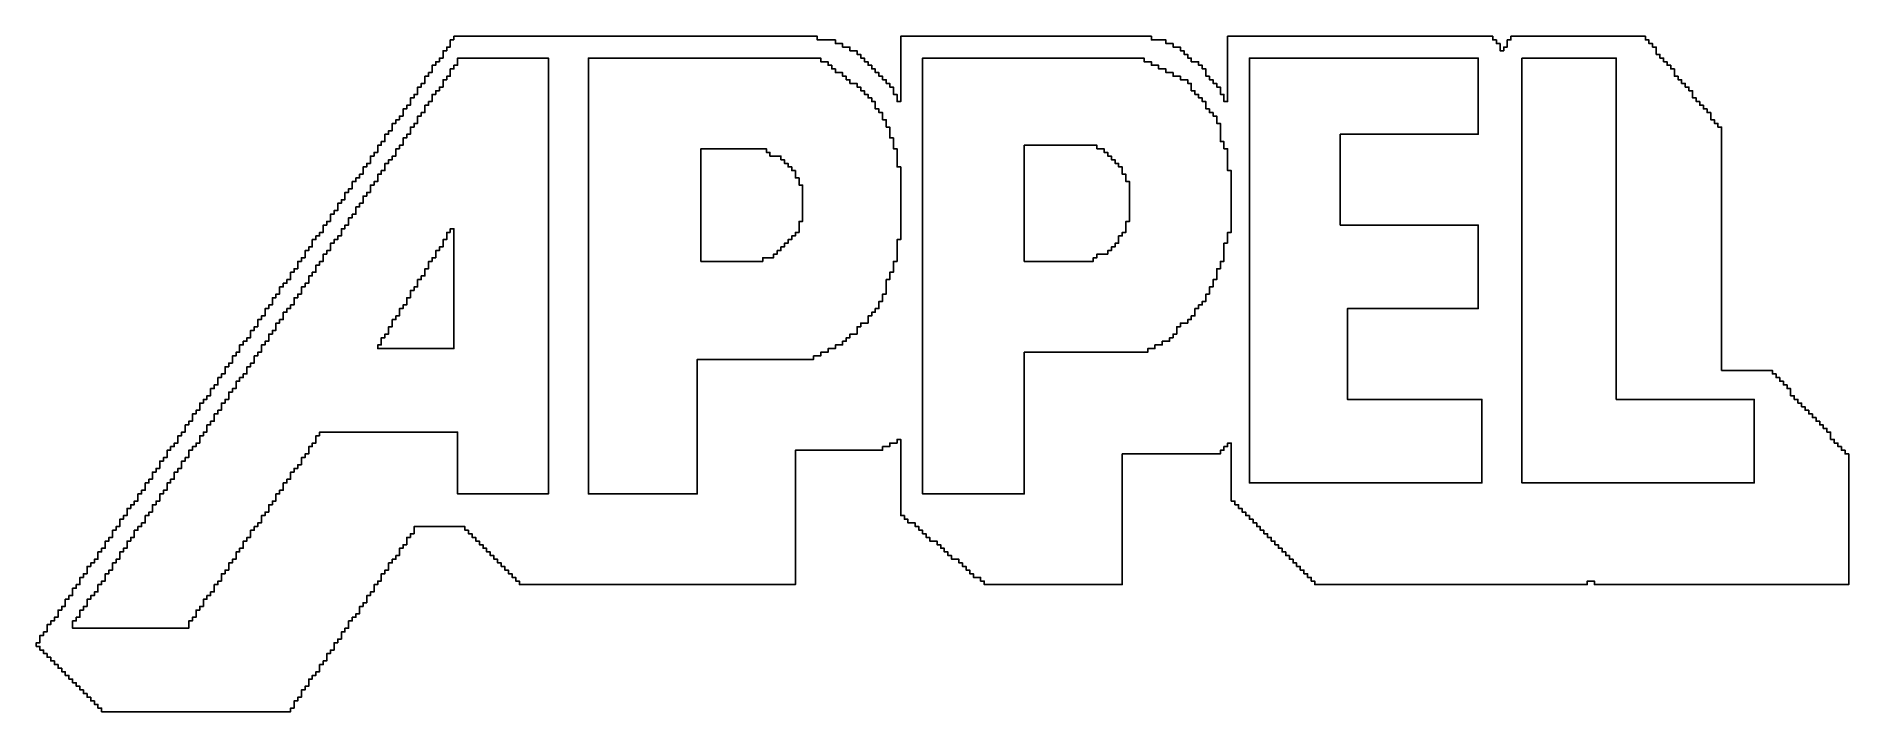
# Model space of a CAD drawing. Header units: millimetres. Extents: x 0.8 to 59.4, y 113.1 to 134.9.
import ezdxf

# ---------------------------------------------------------------- set-up
doc = ezdxf.new("R2010")
doc.units = ezdxf.units.MM
doc.header["$MEASUREMENT"] = 0
doc.layers.add('Layer 1', color=7, linetype='Continuous')

msp = doc.modelspace()

# ---------------------------------------------------------------- linework, layer by layer
at = {"layer": 'Layer 1', "color": 250}
for points, knots in [([(14.334, 134.8218), (14.334, 134.8218), (14.2165, 134.8218), (14.2165, 134.8218), (14.2165, 134.8218), (14.2165, 134.8218), (14.2165, 134.5869), (14.2165, 134.5869), (14.2165, 134.5869), (14.2165, 134.5869), (14.0991, 134.5869), (14.0991, 134.5869), (14.0991, 134.5869), (14.0991, 134.5869), (14.0991, 134.4694), (14.0991, 134.4694), (14.0991, 134.4694), (14.0991, 134.4694), (13.9816, 134.4694), (13.9816, 134.4694), (13.9816, 134.4694), (13.9816, 134.4694), (13.9816, 134.2345), (13.9816, 134.2345), (13.9816, 134.2345), (13.9816, 134.2345), (13.8642, 134.2345), (13.8642, 134.2345), (13.8642, 134.2345), (13.8642, 134.2345), (13.8642, 134.117), (13.8642, 134.117), (13.8642, 134.117), (13.8642, 134.117), (13.7467, 134.117), (13.7467, 134.117), (13.7467, 134.117), (13.7467, 134.117), (13.7467, 133.9996), (13.7467, 133.9996), (13.7467, 133.9996), (13.7467, 133.9996), (13.6292, 133.9996), (13.6292, 133.9996), (13.6292, 133.9996), (13.6292, 133.9996), (13.6292, 133.7646), (13.6292, 133.7646), (13.6292, 133.7646), (13.6292, 133.7646), (13.5118, 133.7646), (13.5118, 133.7646), (13.5118, 133.7646), (13.5118, 133.7646), (13.5118, 133.6472), (13.5118, 133.6472), (13.5118, 133.6472), (13.5118, 133.6472), (13.3943, 133.6472), (13.3943, 133.6472), (13.3943, 133.6472), (13.3943, 133.6472), (13.3943, 133.4123), (13.3943, 133.4123), (13.3943, 133.4123), (13.3943, 133.4123), (13.2769, 133.4123), (13.2769, 133.4123), (13.2769, 133.4123), (13.2769, 133.4123), (13.2769, 133.2948), (13.2769, 133.2948), (13.2769, 133.2948), (13.2769, 133.2948), (13.1594, 133.2948), (13.1594, 133.2948), (13.1594, 133.2948), (13.1594, 133.2948), (13.1594, 133.0599), (13.1594, 133.0599), (13.1594, 133.0599), (13.1594, 133.0599), (13.042, 133.0599), (13.042, 133.0599), (13.042, 133.0599), (13.042, 133.0599), (13.042, 132.9425), (13.042, 132.9425), (13.042, 132.9425), (13.042, 132.9425), (12.9245, 132.9425), (12.9245, 132.9425), (12.9245, 132.9425), (12.9245, 132.9425), (12.9245, 132.7076), (12.9245, 132.7076), (12.9245, 132.7076), (12.9245, 132.7076), (12.8071, 132.7076), (12.8071, 132.7076), (12.8071, 132.7076), (12.8071, 132.7076), (12.8071, 132.5901), (12.8071, 132.5901), (12.8071, 132.5901), (12.8071, 132.5901), (12.6896, 132.5901), (12.6896, 132.5901), (12.6896, 132.5901), (12.6896, 132.5901), (12.6896, 132.3552), (12.6896, 132.3552), (12.6896, 132.3552), (12.6896, 132.3552), (12.5721, 132.3552), (12.5721, 132.3552), (12.5721, 132.3552), (12.5721, 132.3552), (12.5721, 132.2377), (12.5721, 132.2377), (12.5721, 132.2377), (12.5721, 132.2377), (12.4547, 132.2377), (12.4547, 132.2377), (12.4547, 132.2377), (12.4547, 132.2377), (12.4547, 132.1203), (12.4547, 132.1203), (12.4547, 132.1203), (12.4547, 132.1203), (12.3372, 132.1203), (12.3372, 132.1203), (12.3372, 132.1203), (12.3372, 132.1203), (12.3372, 131.8853), (12.3372, 131.8853), (12.3372, 131.8853), (12.3372, 131.8853), (12.2197, 131.8853), (12.2197, 131.8853), (12.2197, 131.8853), (12.2197, 131.8853), (12.2197, 131.7679), (12.2197, 131.7679), (12.2197, 131.7679), (12.2197, 131.7679), (12.1023, 131.7679), (12.1023, 131.7679), (12.1023, 131.7679), (12.1023, 131.7679), (12.1023, 131.533), (12.1023, 131.533), (12.1023, 131.533), (12.1023, 131.533), (11.9849, 131.533), (11.9849, 131.533), (11.9849, 131.533), (11.9849, 131.533), (11.9849, 131.4155), (11.9849, 131.4155), (11.9849, 131.4155), (11.9849, 131.4155), (11.8674, 131.4155), (11.8674, 131.4155), (11.8674, 131.4155), (11.8674, 131.4155), (11.8674, 131.1806), (11.8674, 131.1806), (11.8674, 131.1806), (11.8674, 131.1806), (11.7499, 131.1806), (11.7499, 131.1806), (11.7499, 131.1806), (11.7499, 131.1806), (11.7499, 131.0631), (11.7499, 131.0631), (11.7499, 131.0631), (11.7499, 131.0631), (11.6325, 131.0631), (11.6325, 131.0631), (11.6325, 131.0631), (11.6325, 131.0631), (11.6325, 130.8283), (11.6325, 130.8283), (11.6325, 130.8283), (11.6325, 130.8283), (11.515, 130.8283), (11.515, 130.8283), (11.515, 130.8283), (11.515, 130.8283), (11.515, 130.7108), (11.515, 130.7108), (11.515, 130.7108), (11.515, 130.7108), (11.3976, 130.7108), (11.3976, 130.7108), (11.3976, 130.7108), (11.3976, 130.7108), (11.3976, 130.4759), (11.3976, 130.4759), (11.3976, 130.4759), (11.3976, 130.4759), (11.2801, 130.4759), (11.2801, 130.4759), (11.2801, 130.4759), (11.2801, 130.4759), (11.2801, 130.3584), (11.2801, 130.3584), (11.2801, 130.3584), (11.2801, 130.3584), (11.1627, 130.3584), (11.1627, 130.3584), (11.1627, 130.3584), (11.1627, 130.3584), (11.1627, 130.241), (11.1627, 130.241), (11.1627, 130.241), (11.1627, 130.241), (11.0452, 130.241), (11.0452, 130.241), (11.0452, 130.241), (11.0452, 130.241), (11.0452, 130.0061), (11.0452, 130.0061), (11.0452, 130.0061), (11.0452, 130.0061), (10.9277, 130.0061), (10.9277, 130.0061), (10.9277, 130.0061), (10.9277, 130.0061), (10.9277, 129.8886), (10.9277, 129.8886), (10.9277, 129.8886), (10.9277, 129.8886), (10.8103, 129.8886), (10.8103, 129.8886), (10.8103, 129.8886), (10.8103, 129.8886), (10.8103, 129.6537), (10.8103, 129.6537), (10.8103, 129.6537), (10.8103, 129.6537), (10.6928, 129.6537), (10.6928, 129.6537), (10.6928, 129.6537), (10.6928, 129.6537), (10.6928, 129.5362), (10.6928, 129.5362), (10.6928, 129.5362), (10.6928, 129.5362), (10.5754, 129.5362), (10.5754, 129.5362), (10.5754, 129.5362), (10.5754, 129.5362), (10.5754, 129.3013), (10.5754, 129.3013), (10.5754, 129.3013), (10.5754, 129.3013), (10.4579, 129.3013), (10.4579, 129.3013), (10.4579, 129.3013), (10.4579, 129.3013), (10.4579, 129.1838), (10.4579, 129.1838), (10.4579, 129.1838), (10.4579, 129.1838), (10.3404, 129.1838), (10.3404, 129.1838), (10.3404, 129.1838), (10.3404, 129.1838), (10.3404, 128.9489), (10.3404, 128.9489), (10.3404, 128.9489), (10.3404, 128.9489), (10.223, 128.9489), (10.223, 128.9489), (10.223, 128.9489), (10.223, 128.9489), (10.223, 128.8315), (10.223, 128.8315), (10.223, 128.8315), (10.223, 128.8315), (10.1055, 128.8315), (10.1055, 128.8315), (10.1055, 128.8315), (10.1055, 128.8315), (10.1055, 128.5966), (10.1055, 128.5966), (10.1055, 128.5966), (10.1055, 128.5966), (9.9881, 128.5966), (9.9881, 128.5966), (9.9881, 128.5966), (9.9881, 128.5966), (9.9881, 128.4791), (9.9881, 128.4791), (9.9881, 128.4791), (9.9881, 128.4791), (9.8706, 128.4791), (9.8706, 128.4791), (9.8706, 128.4791), (9.8706, 128.4791), (9.8706, 128.3616), (9.8706, 128.3616), (9.8706, 128.3616), (9.8706, 128.3616), (9.7532, 128.3616), (9.7532, 128.3616), (9.7532, 128.3616), (9.7532, 128.3616), (9.7532, 128.1268), (9.7532, 128.1268), (9.7532, 128.1268), (9.7532, 128.1268), (9.6357, 128.1268), (9.6357, 128.1268), (9.6357, 128.1268), (9.6357, 128.1268), (9.6357, 128.0093), (9.6357, 128.0093), (9.6357, 128.0093), (9.6357, 128.0093), (9.5182, 128.0093), (9.5182, 128.0093), (9.5182, 128.0093), (9.5182, 128.0093), (9.5182, 127.7744), (9.5182, 127.7744), (9.5182, 127.7744), (9.5182, 127.7744), (9.4008, 127.7744), (9.4008, 127.7744), (9.4008, 127.7744), (9.4008, 127.7744), (9.4008, 127.6569), (9.4008, 127.6569), (9.4008, 127.6569), (9.4008, 127.6569), (9.2834, 127.6569), (9.2834, 127.6569), (9.2834, 127.6569), (9.2834, 127.6569), (9.2834, 127.422), (9.2834, 127.422), (9.2834, 127.422), (9.2834, 127.422), (9.1659, 127.422), (9.1659, 127.422), (9.1659, 127.422), (9.1659, 127.422), (9.1659, 127.3046), (9.1659, 127.3046), (9.1659, 127.3046), (9.1659, 127.3046), (9.0484, 127.3046), (9.0484, 127.3046), (9.0484, 127.3046), (9.0484, 127.3046), (9.0484, 127.0696), (9.0484, 127.0696), (9.0484, 127.0696), (9.0484, 127.0696), (8.931, 127.0696), (8.931, 127.0696), (8.931, 127.0696), (8.931, 127.0696), (8.931, 126.9522), (8.931, 126.9522), (8.931, 126.9522), (8.931, 126.9522), (8.8135, 126.9522), (8.8135, 126.9522), (8.8135, 126.9522), (8.8135, 126.9522), (8.8135, 126.8347), (8.8135, 126.8347), (8.8135, 126.8347), (8.8135, 126.8347), (8.696, 126.8347), (8.696, 126.8347), (8.696, 126.8347), (8.696, 126.8347), (8.696, 126.5998), (8.696, 126.5998), (8.696, 126.5998), (8.696, 126.5998), (8.5786, 126.5998), (8.5786, 126.5998), (8.5786, 126.5998), (8.5786, 126.5998), (8.5786, 126.4823), (8.5786, 126.4823), (8.5786, 126.4823), (8.5786, 126.4823), (8.4612, 126.4823), (8.4612, 126.4823), (8.4612, 126.4823), (8.4612, 126.4823), (8.4612, 126.2474), (8.4612, 126.2474), (8.4612, 126.2474), (8.4612, 126.2474), (8.3437, 126.2474), (8.3437, 126.2474), (8.3437, 126.2474), (8.3437, 126.2474), (8.3437, 126.13), (8.3437, 126.13), (8.3437, 126.13), (8.3437, 126.13), (8.2262, 126.13), (8.2262, 126.13), (8.2262, 126.13), (8.2262, 126.13), (8.2262, 125.8951), (8.2262, 125.8951), (8.2262, 125.8951), (8.2262, 125.8951), (8.1088, 125.8951), (8.1088, 125.8951), (8.1088, 125.8951), (8.1088, 125.8951), (8.1088, 125.7776), (8.1088, 125.7776), (8.1088, 125.7776), (8.1088, 125.7776), (7.9913, 125.7776), (7.9913, 125.7776), (7.9913, 125.7776), (7.9913, 125.7776), (7.9913, 125.5427), (7.9913, 125.5427), (7.9913, 125.5427), (7.9913, 125.5427), (7.8739, 125.5427), (7.8739, 125.5427), (7.8739, 125.5427), (7.8739, 125.5427), (7.8739, 125.4253), (7.8739, 125.4253), (7.8739, 125.4253), (7.8739, 125.4253), (7.7564, 125.4253), (7.7564, 125.4253), (7.7564, 125.4253), (7.7564, 125.4253), (7.7564, 125.1903), (7.7564, 125.1903), (7.7564, 125.1903), (7.7564, 125.1903), (7.6389, 125.1903), (7.6389, 125.1903), (7.6389, 125.1903), (7.6389, 125.1903), (7.6389, 125.0729), (7.6389, 125.0729), (7.6389, 125.0729), (7.6389, 125.0729), (7.5215, 125.0729), (7.5215, 125.0729), (7.5215, 125.0729), (7.5215, 125.0729), (7.5215, 124.9554), (7.5215, 124.9554), (7.5215, 124.9554), (7.5215, 124.9554), (7.404, 124.9554), (7.404, 124.9554), (7.404, 124.9554), (7.404, 124.9554), (7.404, 124.7205), (7.404, 124.7205), (7.404, 124.7205), (7.404, 124.7205), (7.2866, 124.7205), (7.2866, 124.7205), (7.2866, 124.7205), (7.2866, 124.7205), (7.2866, 124.603), (7.2866, 124.603), (7.2866, 124.603), (7.2866, 124.603), (7.1691, 124.603), (7.1691, 124.603), (7.1691, 124.603), (7.1691, 124.603), (7.1691, 124.3681), (7.1691, 124.3681), (7.1691, 124.3681), (7.1691, 124.3681), (7.0517, 124.3681), (7.0517, 124.3681), (7.0517, 124.3681), (7.0517, 124.3681), (7.0517, 124.2507), (7.0517, 124.2507), (7.0517, 124.2507), (7.0517, 124.2507), (6.9342, 124.2507), (6.9342, 124.2507), (6.9342, 124.2507), (6.9342, 124.2507), (6.9342, 124.0158), (6.9342, 124.0158), (6.9342, 124.0158), (6.9342, 124.0158), (6.8167, 124.0158), (6.8167, 124.0158), (6.8167, 124.0158), (6.8167, 124.0158), (6.8167, 123.8983), (6.8167, 123.8983), (6.8167, 123.8983), (6.8167, 123.8983), (6.6993, 123.8983), (6.6993, 123.8983), (6.6993, 123.8983), (6.6993, 123.8983), (6.6993, 123.6634), (6.6993, 123.6634), (6.6993, 123.6634), (6.6993, 123.6634), (6.5819, 123.6634), (6.5819, 123.6634), (6.5819, 123.6634), (6.5819, 123.6634), (6.5819, 123.5459), (6.5819, 123.5459), (6.5819, 123.5459), (6.5819, 123.5459), (6.4644, 123.5459), (6.4644, 123.5459), (6.4644, 123.5459), (6.4644, 123.5459), (6.4644, 123.311), (6.4644, 123.311), (6.4644, 123.311), (6.4644, 123.311), (6.3469, 123.311), (6.3469, 123.311), (6.3469, 123.311), (6.3469, 123.311), (6.3469, 123.1936), (6.3469, 123.1936), (6.3469, 123.1936), (6.3469, 123.1936), (6.2295, 123.1936), (6.2295, 123.1936), (6.2295, 123.1936), (6.2295, 123.1936), (6.2295, 123.0761), (6.2295, 123.0761), (6.2295, 123.0761), (6.2295, 123.0761), (6.112, 123.0761), (6.112, 123.0761), (6.112, 123.0761), (6.112, 123.0761), (6.112, 122.8412), (6.112, 122.8412), (6.112, 122.8412), (6.112, 122.8412), (5.9945, 122.8412), (5.9945, 122.8412), (5.9945, 122.8412), (5.9945, 122.8412), (5.9945, 122.7238), (5.9945, 122.7238), (5.9945, 122.7238), (5.9945, 122.7238), (5.8771, 122.7238), (5.8771, 122.7238), (5.8771, 122.7238), (5.8771, 122.7238), (5.8771, 122.4888), (5.8771, 122.4888), (5.8771, 122.4888), (5.8771, 122.4888), (5.7596, 122.4888), (5.7596, 122.4888), (5.7596, 122.4888), (5.7596, 122.4888), (5.7596, 122.3714), (5.7596, 122.3714), (5.7596, 122.3714), (5.7596, 122.3714), (5.6422, 122.3714), (5.6422, 122.3714), (5.6422, 122.3714), (5.6422, 122.3714), (5.6422, 122.1365), (5.6422, 122.1365), (5.6422, 122.1365), (5.6422, 122.1365), (5.5247, 122.1365), (5.5247, 122.1365), (5.5247, 122.1365), (5.5247, 122.1365), (5.5247, 122.019), (5.5247, 122.019), (5.5247, 122.019), (5.5247, 122.019), (5.4073, 122.019), (5.4073, 122.019), (5.4073, 122.019), (5.4073, 122.019), (5.4073, 121.7841), (5.4073, 121.7841), (5.4073, 121.7841), (5.4073, 121.7841), (5.2898, 121.7841), (5.2898, 121.7841), (5.2898, 121.7841), (5.2898, 121.7841), (5.2898, 121.6666), (5.2898, 121.6666), (5.2898, 121.6666), (5.2898, 121.6666), (5.1724, 121.6666), (5.1724, 121.6666), (5.1724, 121.6666), (5.1724, 121.6666), (5.1724, 121.5492), (5.1724, 121.5492), (5.1724, 121.5492), (5.1724, 121.5492), (5.0549, 121.5492), (5.0549, 121.5492), (5.0549, 121.5492), (5.0549, 121.5492), (5.0549, 121.3143), (5.0549, 121.3143), (5.0549, 121.3143), (5.0549, 121.3143), (4.9374, 121.3143), (4.9374, 121.3143), (4.9374, 121.3143), (4.9374, 121.3143), (4.9374, 121.1968), (4.9374, 121.1968), (4.9374, 121.1968), (4.9374, 121.1968), (4.82, 121.1968), (4.82, 121.1968), (4.82, 121.1968), (4.82, 121.1968), (4.82, 120.9619), (4.82, 120.9619), (4.82, 120.9619), (4.82, 120.9619), (4.7025, 120.9619), (4.7025, 120.9619), (4.7025, 120.9619), (4.7025, 120.9619), (4.7025, 120.8444), (4.7025, 120.8444), (4.7025, 120.8444), (4.7025, 120.8444), (4.585, 120.8444), (4.585, 120.8444), (4.585, 120.8444), (4.585, 120.8444), (4.585, 120.6095), (4.585, 120.6095), (4.585, 120.6095), (4.585, 120.6095), (4.4676, 120.6095), (4.4676, 120.6095), (4.4676, 120.6095), (4.4676, 120.6095), (4.4676, 120.4921), (4.4676, 120.4921), (4.4676, 120.4921), (4.4676, 120.4921), (4.3502, 120.4921), (4.3502, 120.4921), (4.3502, 120.4921), (4.3502, 120.4921), (4.3502, 120.2571), (4.3502, 120.2571), (4.3502, 120.2571), (4.3502, 120.2571), (4.2327, 120.2571), (4.2327, 120.2571), (4.2327, 120.2571), (4.2327, 120.2571), (4.2327, 120.1397), (4.2327, 120.1397), (4.2327, 120.1397), (4.2327, 120.1397), (4.1152, 120.1397), (4.1152, 120.1397), (4.1152, 120.1397), (4.1152, 120.1397), (4.1152, 119.9048), (4.1152, 119.9048), (4.1152, 119.9048), (4.1152, 119.9048), (3.9978, 119.9048), (3.9978, 119.9048), (3.9978, 119.9048), (3.9978, 119.9048), (3.9978, 119.7873), (3.9978, 119.7873), (3.9978, 119.7873), (3.9978, 119.7873), (3.8803, 119.7873), (3.8803, 119.7873), (3.8803, 119.7873), (3.8803, 119.7873), (3.8803, 119.6699), (3.8803, 119.6699), (3.8803, 119.6699), (3.8803, 119.6699), (3.7629, 119.6699), (3.7629, 119.6699), (3.7629, 119.6699), (3.7629, 119.6699), (3.7629, 119.435), (3.7629, 119.435), (3.7629, 119.435), (3.7629, 119.435), (3.6454, 119.435), (3.6454, 119.435), (3.6454, 119.435), (3.6454, 119.435), (3.6454, 119.3175), (3.6454, 119.3175), (3.6454, 119.3175), (3.6454, 119.3175), (3.528, 119.3175), (3.528, 119.3175), (3.528, 119.3175), (3.528, 119.3175), (3.528, 119.0826), (3.528, 119.0826), (3.528, 119.0826), (3.528, 119.0826), (3.4105, 119.0826), (3.4105, 119.0826), (3.4105, 119.0826), (3.4105, 119.0826), (3.4105, 118.9651), (3.4105, 118.9651), (3.4105, 118.9651), (3.4105, 118.9651), (3.293, 118.9651), (3.293, 118.9651), (3.293, 118.9651), (3.293, 118.9651), (3.293, 118.7302), (3.293, 118.7302), (3.293, 118.7302), (3.293, 118.7302), (3.1756, 118.7302), (3.1756, 118.7302), (3.1756, 118.7302), (3.1756, 118.7302), (3.1756, 118.6128), (3.1756, 118.6128), (3.1756, 118.6128), (3.1756, 118.6128), (3.0581, 118.6128), (3.0581, 118.6128), (3.0581, 118.6128), (3.0581, 118.6128), (3.0581, 118.3778), (3.0581, 118.3778), (3.0581, 118.3778), (3.0581, 118.3778), (2.9407, 118.3778), (2.9407, 118.3778), (2.9407, 118.3778), (2.9407, 118.3778), (2.9407, 118.2604), (2.9407, 118.2604), (2.9407, 118.2604), (2.9407, 118.2604), (2.8232, 118.2604), (2.8232, 118.2604), (2.8232, 118.2604), (2.8232, 118.2604), (2.8232, 118.0255), (2.8232, 118.0255), (2.8232, 118.0255), (2.8232, 118.0255), (2.7058, 118.0255), (2.7058, 118.0255), (2.7058, 118.0255), (2.7058, 118.0255), (2.7058, 117.908), (2.7058, 117.908), (2.7058, 117.908), (2.7058, 117.908), (2.5883, 117.908), (2.5883, 117.908), (2.5883, 117.908), (2.5883, 117.908), (2.5883, 117.7906), (2.5883, 117.7906), (2.5883, 117.7906), (2.5883, 117.7906), (2.4708, 117.7906), (2.4708, 117.7906), (2.4708, 117.7906), (2.4708, 117.7906), (2.4708, 117.5556), (2.4708, 117.5556), (2.4708, 117.5556), (2.4708, 117.5556), (2.3534, 117.5556), (2.3534, 117.5556), (2.3534, 117.5556), (2.3534, 117.5556), (2.3534, 117.4382), (2.3534, 117.4382), (2.3534, 117.4382), (2.3534, 117.4382), (2.2359, 117.4382), (2.2359, 117.4382), (2.2359, 117.4382), (2.2359, 117.4382), (2.2359, 117.2033), (2.2359, 117.2033), (2.2359, 117.2033), (2.2359, 117.2033), (2.1185, 117.2033), (2.1185, 117.2033), (2.1185, 117.2033), (2.1185, 117.2033), (2.1185, 117.0858), (2.1185, 117.0858), (2.1185, 117.0858), (2.1185, 117.0858), (2.001, 117.0858), (2.001, 117.0858), (2.001, 117.0858), (2.001, 117.0858), (2.001, 116.8509), (2.001, 116.8509), (2.001, 116.8509), (2.001, 116.8509), (1.8835, 116.8509), (1.8835, 116.8509), (1.8835, 116.8509), (1.8835, 116.8509), (1.8835, 116.7335), (1.8835, 116.7335), (1.8835, 116.7335), (1.8835, 116.7335), (1.7661, 116.7335), (1.7661, 116.7335), (1.7661, 116.7335), (1.7661, 116.7335), (1.7661, 116.4985), (1.7661, 116.4985), (1.7661, 116.4985), (1.7661, 116.4985), (1.6487, 116.4985), (1.6487, 116.4985), (1.6487, 116.4985), (1.6487, 116.4985), (1.6487, 116.3811), (1.6487, 116.3811), (1.6487, 116.3811), (1.6487, 116.3811), (1.5312, 116.3811), (1.5312, 116.3811), (1.5312, 116.3811), (1.5312, 116.3811), (1.5312, 116.1461), (1.5312, 116.1461), (1.5312, 116.1461), (1.5312, 116.1461), (1.4137, 116.1461), (1.4137, 116.1461), (1.4137, 116.1461), (1.4137, 116.1461), (1.4137, 116.0287), (1.4137, 116.0287), (1.4137, 116.0287), (1.4137, 116.0287), (1.2963, 116.0287), (1.2963, 116.0287), (1.2963, 116.0287), (1.2963, 116.0287), (1.2963, 115.9113), (1.2963, 115.9113), (1.2963, 115.9113), (1.2963, 115.9113), (1.1788, 115.9113), (1.1788, 115.9113), (1.1788, 115.9113), (1.1788, 115.9113), (1.1788, 115.6763), (1.1788, 115.6763), (1.1788, 115.6763), (1.1788, 115.6763), (1.0613, 115.6763), (1.0613, 115.6763), (1.0613, 115.6763), (1.0613, 115.6763), (1.0613, 115.5589), (1.0613, 115.5589), (1.0613, 115.5589), (1.0613, 115.5589), (0.9439, 115.5589), (0.9439, 115.5589), (0.9439, 115.5589), (0.9439, 115.5589), (0.9439, 115.324), (0.9439, 115.324), (0.9439, 115.324), (0.9439, 115.324), (0.8265, 115.324), (0.8265, 115.324), (0.8265, 115.324), (0.8265, 115.324), (0.8265, 115.2065), (0.8265, 115.2065), (0.8265, 115.2065), (0.8265, 115.2065), (0.9439, 115.2065), (0.9439, 115.2065), (0.9439, 115.2065), (0.9439, 115.2065), (0.9439, 115.0891), (0.9439, 115.0891), (0.9439, 115.0891), (0.9439, 115.0891), (1.0613, 115.0891), (1.0613, 115.0891), (1.0613, 115.0891), (1.0613, 115.0891), (1.0613, 114.9716), (1.0613, 114.9716), (1.0613, 114.9716), (1.0613, 114.9716), (1.1788, 114.9716), (1.1788, 114.9716), (1.1788, 114.9716), (1.1788, 114.9716), (1.1788, 114.8541), (1.1788, 114.8541), (1.1788, 114.8541), (1.1788, 114.8541), (1.2963, 114.8541), (1.2963, 114.8541), (1.2963, 114.8541), (1.2963, 114.8541), (1.2963, 114.7367), (1.2963, 114.7367), (1.2963, 114.7367), (1.2963, 114.7367), (1.4137, 114.7367), (1.4137, 114.7367), (1.4137, 114.7367), (1.4137, 114.7367), (1.4137, 114.6192), (1.4137, 114.6192), (1.4137, 114.6192), (1.4137, 114.6192), (1.5312, 114.6192), (1.5312, 114.6192), (1.5312, 114.6192), (1.5312, 114.6192), (1.5312, 114.5018), (1.5312, 114.5018), (1.5312, 114.5018), (1.5312, 114.5018), (1.6487, 114.5018), (1.6487, 114.5018), (1.6487, 114.5018), (1.6487, 114.5018), (1.6487, 114.3843), (1.6487, 114.3843), (1.6487, 114.3843), (1.6487, 114.3843), (1.7661, 114.3843), (1.7661, 114.3843), (1.7661, 114.3843), (1.7661, 114.3843), (1.7661, 114.2668), (1.7661, 114.2668), (1.7661, 114.2668), (1.7661, 114.2668), (1.8835, 114.2668), (1.8835, 114.2668), (1.8835, 114.2668), (1.8835, 114.2668), (1.8835, 114.1494), (1.8835, 114.1494), (1.8835, 114.1494), (1.8835, 114.1494), (2.001, 114.1494), (2.001, 114.1494), (2.001, 114.1494), (2.001, 114.1494), (2.001, 114.032), (2.001, 114.032), (2.001, 114.032), (2.001, 114.032), (2.1185, 114.032), (2.1185, 114.032), (2.1185, 114.032), (2.1185, 114.032), (2.1185, 113.9145), (2.1185, 113.9145), (2.1185, 113.9145), (2.1185, 113.9145), (2.2359, 113.9145), (2.2359, 113.9145), (2.2359, 113.9145), (2.2359, 113.9145), (2.2359, 113.797), (2.2359, 113.797), (2.2359, 113.797), (2.2359, 113.797), (2.3534, 113.797), (2.3534, 113.797), (2.3534, 113.797), (2.3534, 113.797), (2.3534, 113.6796), (2.3534, 113.6796), (2.3534, 113.6796), (2.3534, 113.6796), (2.4708, 113.6796), (2.4708, 113.6796), (2.4708, 113.6796), (2.4708, 113.6796), (2.4708, 113.5621), (2.4708, 113.5621), (2.4708, 113.5621), (2.4708, 113.5621), (2.5883, 113.5621), (2.5883, 113.5621), (2.5883, 113.5621), (2.5883, 113.5621), (2.5883, 113.4446), (2.5883, 113.4446), (2.5883, 113.4446), (2.5883, 113.4446), (2.7058, 113.4446), (2.7058, 113.4446), (2.7058, 113.4446), (2.7058, 113.4446), (2.7058, 113.3272), (2.7058, 113.3272), (2.7058, 113.3272), (2.7058, 113.3272), (2.8232, 113.3272), (2.8232, 113.3272), (2.8232, 113.3272), (2.8232, 113.3272), (2.8232, 113.2098), (2.8232, 113.2098), (2.8232, 113.2098), (2.8232, 113.2098), (2.9407, 113.2098), (2.9407, 113.2098), (2.9407, 113.2098), (2.9407, 113.2098), (2.9407, 113.0923), (2.9407, 113.0923), (2.9407, 113.0923), (2.9407, 113.0923), (9.0484, 113.0923), (9.0484, 113.0923), (9.0484, 113.0923), (9.0484, 113.0923), (9.0484, 113.2098), (9.0484, 113.2098), (9.0484, 113.2098), (9.0484, 113.2098), (9.1659, 113.2098), (9.1659, 113.2098), (9.1659, 113.2098), (9.1659, 113.2098), (9.1659, 113.4446), (9.1659, 113.4446), (9.1659, 113.4446), (9.1659, 113.4446), (9.2834, 113.4446), (9.2834, 113.4446), (9.2834, 113.4446), (9.2834, 113.4446), (9.2834, 113.5621), (9.2834, 113.5621), (9.2834, 113.5621), (9.2834, 113.5621), (9.4008, 113.5621), (9.4008, 113.5621), (9.4008, 113.5621), (9.4008, 113.5621), (9.4008, 113.797), (9.4008, 113.797), (9.4008, 113.797), (9.4008, 113.797), (9.5182, 113.797), (9.5182, 113.797), (9.5182, 113.797), (9.5182, 113.797), (9.5182, 113.9145), (9.5182, 113.9145), (9.5182, 113.9145), (9.5182, 113.9145), (9.6357, 113.9145), (9.6357, 113.9145), (9.6357, 113.9145), (9.6357, 113.9145), (9.6357, 114.1494), (9.6357, 114.1494), (9.6357, 114.1494), (9.6357, 114.1494), (9.7532, 114.1494), (9.7532, 114.1494), (9.7532, 114.1494), (9.7532, 114.1494), (9.7532, 114.2668), (9.7532, 114.2668), (9.7532, 114.2668), (9.7532, 114.2668), (9.8706, 114.2668), (9.8706, 114.2668), (9.8706, 114.2668), (9.8706, 114.2668), (9.8706, 114.3843), (9.8706, 114.3843), (9.8706, 114.3843), (9.8706, 114.3843), (9.9881, 114.3843), (9.9881, 114.3843), (9.9881, 114.3843), (9.9881, 114.3843), (9.9881, 114.6192), (9.9881, 114.6192), (9.9881, 114.6192), (9.9881, 114.6192), (10.1055, 114.6192), (10.1055, 114.6192), (10.1055, 114.6192), (10.1055, 114.6192), (10.1055, 114.7367), (10.1055, 114.7367), (10.1055, 114.7367), (10.1055, 114.7367), (10.223, 114.7367), (10.223, 114.7367), (10.223, 114.7367), (10.223, 114.7367), (10.223, 114.9716), (10.223, 114.9716), (10.223, 114.9716), (10.223, 114.9716), (10.3404, 114.9716), (10.3404, 114.9716), (10.3404, 114.9716), (10.3404, 114.9716), (10.3404, 115.0891), (10.3404, 115.0891), (10.3404, 115.0891), (10.3404, 115.0891), (10.4579, 115.0891), (10.4579, 115.0891), (10.4579, 115.0891), (10.4579, 115.0891), (10.4579, 115.324), (10.4579, 115.324), (10.4579, 115.324), (10.4579, 115.324), (10.5754, 115.324), (10.5754, 115.324), (10.5754, 115.324), (10.5754, 115.324), (10.5754, 115.4414), (10.5754, 115.4414), (10.5754, 115.4414), (10.5754, 115.4414), (10.6928, 115.4414), (10.6928, 115.4414), (10.6928, 115.4414), (10.6928, 115.4414), (10.6928, 115.6763), (10.6928, 115.6763), (10.6928, 115.6763), (10.6928, 115.6763), (10.8103, 115.6763), (10.8103, 115.6763), (10.8103, 115.6763), (10.8103, 115.6763), (10.8103, 115.7938), (10.8103, 115.7938), (10.8103, 115.7938), (10.8103, 115.7938), (10.9277, 115.7938), (10.9277, 115.7938), (10.9277, 115.7938), (10.9277, 115.7938), (10.9277, 116.0287), (10.9277, 116.0287), (10.9277, 116.0287), (10.9277, 116.0287), (11.0452, 116.0287), (11.0452, 116.0287), (11.0452, 116.0287), (11.0452, 116.0287), (11.0452, 116.1461), (11.0452, 116.1461), (11.0452, 116.1461), (11.0452, 116.1461), (11.1627, 116.1461), (11.1627, 116.1461), (11.1627, 116.1461), (11.1627, 116.1461), (11.1627, 116.2636), (11.1627, 116.2636), (11.1627, 116.2636), (11.1627, 116.2636), (11.2801, 116.2636), (11.2801, 116.2636), (11.2801, 116.2636), (11.2801, 116.2636), (11.2801, 116.4985), (11.2801, 116.4985), (11.2801, 116.4985), (11.2801, 116.4985), (11.3976, 116.4985), (11.3976, 116.4985), (11.3976, 116.4985), (11.3976, 116.4985), (11.3976, 116.616), (11.3976, 116.616), (11.3976, 116.616), (11.3976, 116.616), (11.515, 116.616), (11.515, 116.616), (11.515, 116.616), (11.515, 116.616), (11.515, 116.8509), (11.515, 116.8509), (11.515, 116.8509), (11.515, 116.8509), (11.6325, 116.8509), (11.6325, 116.8509), (11.6325, 116.8509), (11.6325, 116.8509), (11.6325, 116.9684), (11.6325, 116.9684), (11.6325, 116.9684), (11.6325, 116.9684), (11.7499, 116.9684), (11.7499, 116.9684), (11.7499, 116.9684), (11.7499, 116.9684), (11.7499, 117.2033), (11.7499, 117.2033), (11.7499, 117.2033), (11.7499, 117.2033), (11.8674, 117.2033), (11.8674, 117.2033), (11.8674, 117.2033), (11.8674, 117.2033), (11.8674, 117.3207), (11.8674, 117.3207), (11.8674, 117.3207), (11.8674, 117.3207), (11.9849, 117.3207), (11.9849, 117.3207), (11.9849, 117.3207), (11.9849, 117.3207), (11.9849, 117.5556), (11.9849, 117.5556), (11.9849, 117.5556), (11.9849, 117.5556), (12.1023, 117.5556), (12.1023, 117.5556), (12.1023, 117.5556), (12.1023, 117.5556), (12.1023, 117.6731), (12.1023, 117.6731), (12.1023, 117.6731), (12.1023, 117.6731), (12.2197, 117.6731), (12.2197, 117.6731), (12.2197, 117.6731), (12.2197, 117.6731), (12.2197, 117.908), (12.2197, 117.908), (12.2197, 117.908), (12.2197, 117.908), (12.3372, 117.908), (12.3372, 117.908), (12.3372, 117.908), (12.3372, 117.908), (12.3372, 118.0255), (12.3372, 118.0255), (12.3372, 118.0255), (12.3372, 118.0255), (12.4547, 118.0255), (12.4547, 118.0255), (12.4547, 118.0255), (12.4547, 118.0255), (12.4547, 118.1429), (12.4547, 118.1429), (12.4547, 118.1429), (12.4547, 118.1429), (12.5721, 118.1429), (12.5721, 118.1429), (12.5721, 118.1429), (12.5721, 118.1429), (12.5721, 118.3778), (12.5721, 118.3778), (12.5721, 118.3778), (12.5721, 118.3778), (12.6896, 118.3778), (12.6896, 118.3778), (12.6896, 118.3778), (12.6896, 118.3778), (12.6896, 118.4953), (12.6896, 118.4953), (12.6896, 118.4953), (12.6896, 118.4953), (12.8071, 118.4953), (12.8071, 118.4953), (12.8071, 118.4953), (12.8071, 118.4953), (12.8071, 118.7302), (12.8071, 118.7302), (12.8071, 118.7302), (12.8071, 118.7302), (12.9245, 118.7302), (12.9245, 118.7302), (12.9245, 118.7302), (12.9245, 118.7302), (12.9245, 118.8476), (12.9245, 118.8476), (12.9245, 118.8476), (12.9245, 118.8476), (13.042, 118.8476), (13.042, 118.8476), (13.042, 118.8476), (13.042, 118.8476), (13.042, 119.0826), (13.042, 119.0826), (13.042, 119.0826), (13.042, 119.0826), (14.6864, 119.0826), (14.6864, 119.0826), (14.6864, 119.0826), (14.6864, 119.0826), (14.6864, 118.9651), (14.6864, 118.9651), (14.6864, 118.9651), (14.6864, 118.9651), (14.8038, 118.9651), (14.8038, 118.9651), (14.8038, 118.9651), (14.8038, 118.9651), (14.8038, 118.8476), (14.8038, 118.8476), (14.8038, 118.8476), (14.8038, 118.8476), (14.9212, 118.8476), (14.9212, 118.8476), (14.9212, 118.8476), (14.9212, 118.8476), (14.9212, 118.7302), (14.9212, 118.7302), (14.9212, 118.7302), (14.9212, 118.7302), (15.0387, 118.7302), (15.0387, 118.7302), (15.0387, 118.7302), (15.0387, 118.7302), (15.0387, 118.6128), (15.0387, 118.6128), (15.0387, 118.6128), (15.0387, 118.6128), (15.1562, 118.6128), (15.1562, 118.6128), (15.1562, 118.6128), (15.1562, 118.6128), (15.1562, 118.4953), (15.1562, 118.4953), (15.1562, 118.4953), (15.1562, 118.4953), (15.2736, 118.4953), (15.2736, 118.4953), (15.2736, 118.4953), (15.2736, 118.4953), (15.2736, 118.3778), (15.2736, 118.3778), (15.2736, 118.3778), (15.2736, 118.3778), (15.3911, 118.3778), (15.3911, 118.3778), (15.3911, 118.3778), (15.3911, 118.3778), (15.3911, 118.2604), (15.3911, 118.2604), (15.3911, 118.2604), (15.3911, 118.2604), (15.5086, 118.2604), (15.5086, 118.2604), (15.5086, 118.2604), (15.5086, 118.2604), (15.5086, 118.1429), (15.5086, 118.1429), (15.5086, 118.1429), (15.5086, 118.1429), (15.626, 118.1429), (15.626, 118.1429), (15.626, 118.1429), (15.626, 118.1429), (15.626, 118.0255), (15.626, 118.0255), (15.626, 118.0255), (15.626, 118.0255), (15.7435, 118.0255), (15.7435, 118.0255), (15.7435, 118.0255), (15.7435, 118.0255), (15.7435, 117.908), (15.7435, 117.908), (15.7435, 117.908), (15.7435, 117.908), (15.8609, 117.908), (15.8609, 117.908), (15.8609, 117.908), (15.8609, 117.908), (15.8609, 117.7906), (15.8609, 117.7906), (15.8609, 117.7906), (15.8609, 117.7906), (15.9784, 117.7906), (15.9784, 117.7906), (15.9784, 117.7906), (15.9784, 117.7906), (15.9784, 117.6731), (15.9784, 117.6731), (15.9784, 117.6731), (15.9784, 117.6731), (16.0958, 117.6731), (16.0958, 117.6731), (16.0958, 117.6731), (16.0958, 117.6731), (16.0958, 117.5556), (16.0958, 117.5556), (16.0958, 117.5556), (16.0958, 117.5556), (16.2133, 117.5556), (16.2133, 117.5556), (16.2133, 117.5556), (16.2133, 117.5556), (16.2133, 117.4382), (16.2133, 117.4382), (16.2133, 117.4382), (16.2133, 117.4382), (16.3307, 117.4382), (16.3307, 117.4382), (16.3307, 117.4382), (16.3307, 117.4382), (16.3307, 117.3207), (16.3307, 117.3207), (16.3307, 117.3207), (16.3307, 117.3207), (16.4482, 117.3207), (16.4482, 117.3207), (16.4482, 117.3207), (16.4482, 117.3207), (16.4482, 117.2033), (16.4482, 117.2033), (16.4482, 117.2033), (16.4482, 117.2033), (25.3749, 117.2033), (25.3749, 117.2033), (25.3749, 117.2033), (25.3749, 117.2033), (25.3749, 121.5492), (25.3749, 121.5492), (25.3749, 121.5492), (25.3749, 121.5492), (28.1939, 121.5492), (28.1939, 121.5492), (28.1939, 121.5492), (28.1939, 121.5492), (28.1939, 121.6666), (28.1939, 121.6666), (28.1939, 121.6666), (28.1939, 121.6666), (28.4288, 121.6666), (28.4288, 121.6666), (28.4288, 121.6666), (28.4288, 121.6666), (28.4288, 121.7841), (28.4288, 121.7841), (28.4288, 121.7841), (28.4288, 121.7841), (28.6637, 121.7841), (28.6637, 121.7841), (28.6637, 121.7841), (28.6637, 121.7841), (28.6637, 121.9015), (28.6637, 121.9015), (28.6637, 121.9015), (28.6637, 121.9015), (28.7812, 121.9015), (28.7812, 121.9015), (28.7812, 121.9015), (28.7812, 121.9015), (28.7812, 119.435), (28.7812, 119.435), (28.7812, 119.435), (28.7812, 119.435), (28.8986, 119.435), (28.8986, 119.435), (28.8986, 119.435), (28.8986, 119.435), (28.8986, 119.3175), (28.8986, 119.3175), (28.8986, 119.3175), (28.8986, 119.3175), (29.0161, 119.3175), (29.0161, 119.3175), (29.0161, 119.3175), (29.0161, 119.3175), (29.0161, 119.2), (29.0161, 119.2), (29.0161, 119.2), (29.0161, 119.2), (29.251, 119.2), (29.251, 119.2), (29.251, 119.2), (29.251, 119.2), (29.251, 119.0826), (29.251, 119.0826), (29.251, 119.0826), (29.251, 119.0826), (29.3685, 119.0826), (29.3685, 119.0826), (29.3685, 119.0826), (29.3685, 119.0826), (29.3685, 118.9651), (29.3685, 118.9651), (29.3685, 118.9651), (29.3685, 118.9651), (29.4859, 118.9651), (29.4859, 118.9651), (29.4859, 118.9651), (29.4859, 118.9651), (29.4859, 118.8476), (29.4859, 118.8476), (29.4859, 118.8476), (29.4859, 118.8476), (29.6034, 118.8476), (29.6034, 118.8476), (29.6034, 118.8476), (29.6034, 118.8476), (29.6034, 118.7302), (29.6034, 118.7302), (29.6034, 118.7302), (29.6034, 118.7302), (29.7208, 118.7302), (29.7208, 118.7302), (29.7208, 118.7302), (29.7208, 118.7302), (29.7208, 118.6128), (29.7208, 118.6128), (29.7208, 118.6128), (29.7208, 118.6128), (29.9558, 118.6128), (29.9558, 118.6128), (29.9558, 118.6128), (29.9558, 118.6128), (29.9558, 118.4953), (29.9558, 118.4953), (29.9558, 118.4953), (29.9558, 118.4953), (30.0732, 118.4953), (30.0732, 118.4953), (30.0732, 118.4953), (30.0732, 118.4953), (30.0732, 118.3778), (30.0732, 118.3778), (30.0732, 118.3778), (30.0732, 118.3778), (30.1906, 118.3778), (30.1906, 118.3778), (30.1906, 118.3778), (30.1906, 118.3778), (30.1906, 118.2604), (30.1906, 118.2604), (30.1906, 118.2604), (30.1906, 118.2604), (30.3081, 118.2604), (30.3081, 118.2604), (30.3081, 118.2604), (30.3081, 118.2604), (30.3081, 118.1429), (30.3081, 118.1429), (30.3081, 118.1429), (30.3081, 118.1429), (30.4256, 118.1429), (30.4256, 118.1429), (30.4256, 118.1429), (30.4256, 118.1429), (30.4256, 118.0255), (30.4256, 118.0255), (30.4256, 118.0255), (30.4256, 118.0255), (30.6605, 118.0255), (30.6605, 118.0255), (30.6605, 118.0255), (30.6605, 118.0255), (30.6605, 117.908), (30.6605, 117.908), (30.6605, 117.908), (30.6605, 117.908), (30.778, 117.908), (30.778, 117.908), (30.778, 117.908), (30.778, 117.908), (30.778, 117.7906), (30.778, 117.7906), (30.778, 117.7906), (30.778, 117.7906), (30.8954, 117.7906), (30.8954, 117.7906), (30.8954, 117.7906), (30.8954, 117.7906), (30.8954, 117.6731), (30.8954, 117.6731), (30.8954, 117.6731), (30.8954, 117.6731), (31.0128, 117.6731), (31.0128, 117.6731), (31.0128, 117.6731), (31.0128, 117.6731), (31.0128, 117.5556), (31.0128, 117.5556), (31.0128, 117.5556), (31.0128, 117.5556), (31.1303, 117.5556), (31.1303, 117.5556), (31.1303, 117.5556), (31.1303, 117.5556), (31.1303, 117.4382), (31.1303, 117.4382), (31.1303, 117.4382), (31.1303, 117.4382), (31.3652, 117.4382), (31.3652, 117.4382), (31.3652, 117.4382), (31.3652, 117.4382), (31.3652, 117.3207), (31.3652, 117.3207), (31.3652, 117.3207), (31.3652, 117.3207), (31.4827, 117.3207), (31.4827, 117.3207), (31.4827, 117.3207), (31.4827, 117.3207), (31.4827, 117.2033), (31.4827, 117.2033), (31.4827, 117.2033), (31.4827, 117.2033), (35.946, 117.2033), (35.946, 117.2033), (35.946, 117.2033), (35.946, 117.2033), (35.946, 121.4317), (35.946, 121.4317), (35.946, 121.4317), (35.946, 121.4317), (39.1174, 121.4317), (39.1174, 121.4317), (39.1174, 121.4317), (39.1174, 121.4317), (39.1174, 121.5492), (39.1174, 121.5492), (39.1174, 121.5492), (39.1174, 121.5492), (39.2348, 121.5492), (39.2348, 121.5492), (39.2348, 121.5492), (39.2348, 121.5492), (39.2348, 121.6666), (39.2348, 121.6666), (39.2348, 121.6666), (39.2348, 121.6666), (39.3523, 121.6666), (39.3523, 121.6666), (39.3523, 121.6666), (39.3523, 121.6666), (39.3523, 121.7841), (39.3523, 121.7841), (39.3523, 121.7841), (39.3523, 121.7841), (39.4697, 121.7841), (39.4697, 121.7841), (39.4697, 121.7841), (39.4697, 121.7841), (39.4697, 119.9048), (39.4697, 119.9048), (39.4697, 119.9048), (39.4697, 119.9048), (39.5872, 119.9048), (39.5872, 119.9048), (39.5872, 119.9048), (39.5872, 119.9048), (39.5872, 119.7873), (39.5872, 119.7873), (39.5872, 119.7873), (39.5872, 119.7873), (39.7047, 119.7873), (39.7047, 119.7873), (39.7047, 119.7873), (39.7047, 119.7873), (39.7047, 119.6699), (39.7047, 119.6699), (39.7047, 119.6699), (39.7047, 119.6699), (39.8221, 119.6699), (39.8221, 119.6699), (39.8221, 119.6699), (39.8221, 119.6699), (39.8221, 119.5524), (39.8221, 119.5524), (39.8221, 119.5524), (39.8221, 119.5524), (39.9396, 119.5524), (39.9396, 119.5524), (39.9396, 119.5524), (39.9396, 119.5524), (39.9396, 119.435), (39.9396, 119.435), (39.9396, 119.435), (39.9396, 119.435), (40.057, 119.435), (40.057, 119.435), (40.057, 119.435), (40.057, 119.435), (40.057, 119.3175), (40.057, 119.3175), (40.057, 119.3175), (40.057, 119.3175), (40.1745, 119.3175), (40.1745, 119.3175), (40.1745, 119.3175), (40.1745, 119.3175), (40.1745, 119.2), (40.1745, 119.2), (40.1745, 119.2), (40.1745, 119.2), (40.292, 119.2), (40.292, 119.2), (40.292, 119.2), (40.292, 119.2), (40.292, 119.0826), (40.292, 119.0826), (40.292, 119.0826), (40.292, 119.0826), (40.4094, 119.0826), (40.4094, 119.0826), (40.4094, 119.0826), (40.4094, 119.0826), (40.4094, 118.9651), (40.4094, 118.9651), (40.4094, 118.9651), (40.4094, 118.9651), (40.5269, 118.9651), (40.5269, 118.9651), (40.5269, 118.9651), (40.5269, 118.9651), (40.5269, 118.8476), (40.5269, 118.8476), (40.5269, 118.8476), (40.5269, 118.8476), (40.6443, 118.8476), (40.6443, 118.8476), (40.6443, 118.8476), (40.6443, 118.8476), (40.6443, 118.7302), (40.6443, 118.7302), (40.6443, 118.7302), (40.6443, 118.7302), (40.7618, 118.7302), (40.7618, 118.7302), (40.7618, 118.7302), (40.7618, 118.7302), (40.7618, 118.6128), (40.7618, 118.6128), (40.7618, 118.6128), (40.7618, 118.6128), (40.8792, 118.6128), (40.8792, 118.6128), (40.8792, 118.6128), (40.8792, 118.6128), (40.8792, 118.4953), (40.8792, 118.4953), (40.8792, 118.4953), (40.8792, 118.4953), (40.9967, 118.4953), (40.9967, 118.4953), (40.9967, 118.4953), (40.9967, 118.4953), (40.9967, 118.3778), (40.9967, 118.3778), (40.9967, 118.3778), (40.9967, 118.3778), (41.1142, 118.3778), (41.1142, 118.3778), (41.1142, 118.3778), (41.1142, 118.3778), (41.1142, 118.2604), (41.1142, 118.2604), (41.1142, 118.2604), (41.1142, 118.2604), (41.2316, 118.2604), (41.2316, 118.2604), (41.2316, 118.2604), (41.2316, 118.2604), (41.2316, 118.1429), (41.2316, 118.1429), (41.2316, 118.1429), (41.2316, 118.1429), (41.349, 118.1429), (41.349, 118.1429), (41.349, 118.1429), (41.349, 118.1429), (41.349, 118.0255), (41.349, 118.0255), (41.349, 118.0255), (41.349, 118.0255), (41.4665, 118.0255), (41.4665, 118.0255), (41.4665, 118.0255), (41.4665, 118.0255), (41.4665, 117.908), (41.4665, 117.908), (41.4665, 117.908), (41.4665, 117.908), (41.584, 117.908), (41.584, 117.908), (41.584, 117.908), (41.584, 117.908), (41.584, 117.7906), (41.584, 117.7906), (41.584, 117.7906), (41.584, 117.7906), (41.7014, 117.7906), (41.7014, 117.7906), (41.7014, 117.7906), (41.7014, 117.7906), (41.7014, 117.6731), (41.7014, 117.6731), (41.7014, 117.6731), (41.7014, 117.6731), (41.8189, 117.6731), (41.8189, 117.6731), (41.8189, 117.6731), (41.8189, 117.6731), (41.8189, 117.5556), (41.8189, 117.5556), (41.8189, 117.5556), (41.8189, 117.5556), (41.9363, 117.5556), (41.9363, 117.5556), (41.9363, 117.5556), (41.9363, 117.5556), (41.9363, 117.4382), (41.9363, 117.4382), (41.9363, 117.4382), (41.9363, 117.4382), (42.0538, 117.4382), (42.0538, 117.4382), (42.0538, 117.4382), (42.0538, 117.4382), (42.0538, 117.3207), (42.0538, 117.3207), (42.0538, 117.3207), (42.0538, 117.3207), (42.1713, 117.3207), (42.1713, 117.3207), (42.1713, 117.3207), (42.1713, 117.3207), (42.1713, 117.2033), (42.1713, 117.2033), (42.1713, 117.2033), (42.1713, 117.2033), (50.9805, 117.2033), (50.9805, 117.2033), (50.9805, 117.2033), (50.9805, 117.2033), (50.9805, 117.3207), (50.9805, 117.3207), (50.9805, 117.3207), (50.9805, 117.3207), (51.2154, 117.3207), (51.2154, 117.3207), (51.2154, 117.3207), (51.2154, 117.3207), (51.2154, 117.2033), (51.2154, 117.2033), (51.2154, 117.2033), (51.2154, 117.2033), (59.4374, 117.2033), (59.4374, 117.2033), (59.4374, 117.2033), (59.4374, 117.2033), (59.4374, 121.4317), (59.4374, 121.4317), (59.4374, 121.4317), (59.4374, 121.4317), (59.3199, 121.4317), (59.3199, 121.4317), (59.3199, 121.4317), (59.3199, 121.4317), (59.3199, 121.5492), (59.3199, 121.5492), (59.3199, 121.5492), (59.3199, 121.5492), (59.2025, 121.5492), (59.2025, 121.5492), (59.2025, 121.5492), (59.2025, 121.5492), (59.2025, 121.6666), (59.2025, 121.6666), (59.2025, 121.6666), (59.2025, 121.6666), (59.0851, 121.6666), (59.0851, 121.6666), (59.0851, 121.6666), (59.0851, 121.6666), (59.0851, 121.7841), (59.0851, 121.7841), (59.0851, 121.7841), (59.0851, 121.7841), (58.9676, 121.7841), (58.9676, 121.7841), (58.9676, 121.7841), (58.9676, 121.7841), (58.9676, 121.9015), (58.9676, 121.9015), (58.9676, 121.9015), (58.9676, 121.9015), (58.8501, 121.9015), (58.8501, 121.9015), (58.8501, 121.9015), (58.8501, 121.9015), (58.8501, 122.1365), (58.8501, 122.1365), (58.8501, 122.1365), (58.8501, 122.1365), (58.7327, 122.1365), (58.7327, 122.1365), (58.7327, 122.1365), (58.7327, 122.1365), (58.7327, 122.2539), (58.7327, 122.2539), (58.7327, 122.2539), (58.7327, 122.2539), (58.6152, 122.2539), (58.6152, 122.2539), (58.6152, 122.2539), (58.6152, 122.2539), (58.6152, 122.3714), (58.6152, 122.3714), (58.6152, 122.3714), (58.6152, 122.3714), (58.4978, 122.3714), (58.4978, 122.3714), (58.4978, 122.3714), (58.4978, 122.3714), (58.4978, 122.4888), (58.4978, 122.4888), (58.4978, 122.4888), (58.4978, 122.4888), (58.3803, 122.4888), (58.3803, 122.4888), (58.3803, 122.4888), (58.3803, 122.4888), (58.3803, 122.6063), (58.3803, 122.6063), (58.3803, 122.6063), (58.3803, 122.6063), (58.2628, 122.6063), (58.2628, 122.6063), (58.2628, 122.6063), (58.2628, 122.6063), (58.2628, 122.7238), (58.2628, 122.7238), (58.2628, 122.7238), (58.2628, 122.7238), (58.1454, 122.7238), (58.1454, 122.7238), (58.1454, 122.7238), (58.1454, 122.7238), (58.1454, 122.8412), (58.1454, 122.8412), (58.1454, 122.8412), (58.1454, 122.8412), (58.0279, 122.8412), (58.0279, 122.8412), (58.0279, 122.8412), (58.0279, 122.8412), (58.0279, 122.9586), (58.0279, 122.9586), (58.0279, 122.9586), (58.0279, 122.9586), (57.9105, 122.9586), (57.9105, 122.9586), (57.9105, 122.9586), (57.9105, 122.9586), (57.9105, 123.0761), (57.9105, 123.0761), (57.9105, 123.0761), (57.9105, 123.0761), (57.793, 123.0761), (57.793, 123.0761), (57.793, 123.0761), (57.793, 123.0761), (57.793, 123.1936), (57.793, 123.1936), (57.793, 123.1936), (57.793, 123.1936), (57.6756, 123.1936), (57.6756, 123.1936), (57.6756, 123.1936), (57.6756, 123.1936), (57.6756, 123.311), (57.6756, 123.311), (57.6756, 123.311), (57.6756, 123.311), (57.5581, 123.311), (57.5581, 123.311), (57.5581, 123.311), (57.5581, 123.311), (57.5581, 123.5459), (57.5581, 123.5459), (57.5581, 123.5459), (57.5581, 123.5459), (57.4406, 123.5459), (57.4406, 123.5459), (57.4406, 123.5459), (57.4406, 123.5459), (57.4406, 123.6634), (57.4406, 123.6634), (57.4406, 123.6634), (57.4406, 123.6634), (57.3232, 123.6634), (57.3232, 123.6634), (57.3232, 123.6634), (57.3232, 123.6634), (57.3232, 123.7808), (57.3232, 123.7808), (57.3232, 123.7808), (57.3232, 123.7808), (57.2057, 123.7808), (57.2057, 123.7808), (57.2057, 123.7808), (57.2057, 123.7808), (57.2057, 123.8983), (57.2057, 123.8983), (57.2057, 123.8983), (57.2057, 123.8983), (57.0883, 123.8983), (57.0883, 123.8983), (57.0883, 123.8983), (57.0883, 123.8983), (57.0883, 124.0158), (57.0883, 124.0158), (57.0883, 124.0158), (57.0883, 124.0158), (56.9708, 124.0158), (56.9708, 124.0158), (56.9708, 124.0158), (56.9708, 124.0158), (56.9708, 124.1332), (56.9708, 124.1332), (56.9708, 124.1332), (56.9708, 124.1332), (55.3264, 124.1332), (55.3264, 124.1332), (55.3264, 124.1332), (55.3264, 124.1332), (55.3264, 132.0028), (55.3264, 132.0028), (55.3264, 132.0028), (55.3264, 132.0028), (55.209, 132.0028), (55.209, 132.0028), (55.209, 132.0028), (55.209, 132.0028), (55.209, 132.1203), (55.209, 132.1203), (55.209, 132.1203), (55.209, 132.1203), (55.0915, 132.1203), (55.0915, 132.1203), (55.0915, 132.1203), (55.0915, 132.1203), (55.0915, 132.2377), (55.0915, 132.2377), (55.0915, 132.2377), (55.0915, 132.2377), (54.9741, 132.2377), (54.9741, 132.2377), (54.9741, 132.2377), (54.9741, 132.2377), (54.9741, 132.4726), (54.9741, 132.4726), (54.9741, 132.4726), (54.9741, 132.4726), (54.8566, 132.4726), (54.8566, 132.4726), (54.8566, 132.4726), (54.8566, 132.4726), (54.8566, 132.5901), (54.8566, 132.5901), (54.8566, 132.5901), (54.8566, 132.5901), (54.7391, 132.5901), (54.7391, 132.5901), (54.7391, 132.5901), (54.7391, 132.5901), (54.7391, 132.7076), (54.7391, 132.7076), (54.7391, 132.7076), (54.7391, 132.7076), (54.6217, 132.7076), (54.6217, 132.7076), (54.6217, 132.7076), (54.6217, 132.7076), (54.6217, 132.825), (54.6217, 132.825), (54.6217, 132.825), (54.6217, 132.825), (54.5042, 132.825), (54.5042, 132.825), (54.5042, 132.825), (54.5042, 132.825), (54.5042, 132.9425), (54.5042, 132.9425), (54.5042, 132.9425), (54.5042, 132.9425), (54.3867, 132.9425), (54.3867, 132.9425), (54.3867, 132.9425), (54.3867, 132.9425), (54.3867, 133.1774), (54.3867, 133.1774), (54.3867, 133.1774), (54.3867, 133.1774), (54.2693, 133.1774), (54.2693, 133.1774), (54.2693, 133.1774), (54.2693, 133.1774), (54.2693, 133.2948), (54.2693, 133.2948), (54.2693, 133.2948), (54.2693, 133.2948), (54.1519, 133.2948), (54.1519, 133.2948), (54.1519, 133.2948), (54.1519, 133.2948), (54.1519, 133.4123), (54.1519, 133.4123), (54.1519, 133.4123), (54.1519, 133.4123), (54.0344, 133.4123), (54.0344, 133.4123), (54.0344, 133.4123), (54.0344, 133.4123), (54.0344, 133.5298), (54.0344, 133.5298), (54.0344, 133.5298), (54.0344, 133.5298), (53.9169, 133.5298), (53.9169, 133.5298), (53.9169, 133.5298), (53.9169, 133.5298), (53.9169, 133.6472), (53.9169, 133.6472), (53.9169, 133.6472), (53.9169, 133.6472), (53.7995, 133.6472), (53.7995, 133.6472), (53.7995, 133.6472), (53.7995, 133.6472), (53.7995, 133.8821), (53.7995, 133.8821), (53.7995, 133.8821), (53.7995, 133.8821), (53.682, 133.8821), (53.682, 133.8821), (53.682, 133.8821), (53.682, 133.8821), (53.682, 133.9996), (53.682, 133.9996), (53.682, 133.9996), (53.682, 133.9996), (53.5646, 133.9996), (53.5646, 133.9996), (53.5646, 133.9996), (53.5646, 133.9996), (53.5646, 134.117), (53.5646, 134.117), (53.5646, 134.117), (53.5646, 134.117), (53.4471, 134.117), (53.4471, 134.117), (53.4471, 134.117), (53.4471, 134.117), (53.4471, 134.2345), (53.4471, 134.2345), (53.4471, 134.2345), (53.4471, 134.2345), (53.3297, 134.2345), (53.3297, 134.2345), (53.3297, 134.2345), (53.3297, 134.2345), (53.3297, 134.3519), (53.3297, 134.3519), (53.3297, 134.3519), (53.3297, 134.3519), (53.2122, 134.3519), (53.2122, 134.3519), (53.2122, 134.3519), (53.2122, 134.3519), (53.2122, 134.5869), (53.2122, 134.5869), (53.2122, 134.5869), (53.2122, 134.5869), (53.0947, 134.5869), (53.0947, 134.5869), (53.0947, 134.5869), (53.0947, 134.5869), (53.0947, 134.7043), (53.0947, 134.7043), (53.0947, 134.7043), (53.0947, 134.7043), (52.9773, 134.7043), (52.9773, 134.7043), (52.9773, 134.7043), (52.9773, 134.7043), (52.9773, 134.8218), (52.9773, 134.8218), (52.9773, 134.8218), (52.9773, 134.8218), (52.8598, 134.8218), (52.8598, 134.8218), (52.8598, 134.8218), (52.8598, 134.8218), (52.8598, 134.9392), (52.8598, 134.9392), (52.8598, 134.9392), (52.8598, 134.9392), (48.5139, 134.9392), (48.5139, 134.9392), (48.5139, 134.9392), (48.5139, 134.9392), (48.5139, 134.8218), (48.5139, 134.8218), (48.5139, 134.8218), (48.5139, 134.8218), (48.3965, 134.8218), (48.3965, 134.8218), (48.3965, 134.8218), (48.3965, 134.8218), (48.3965, 134.5869), (48.3965, 134.5869), (48.3965, 134.5869), (48.3965, 134.5869), (48.279, 134.5869), (48.279, 134.5869), (48.279, 134.5869), (48.279, 134.5869), (48.279, 134.4694), (48.279, 134.4694), (48.279, 134.4694), (48.279, 134.4694), (48.1615, 134.4694), (48.1615, 134.4694), (48.1615, 134.4694), (48.1615, 134.4694), (48.1615, 134.7043), (48.1615, 134.7043), (48.1615, 134.7043), (48.1615, 134.7043), (48.0441, 134.7043), (48.0441, 134.7043), (48.0441, 134.7043), (48.0441, 134.7043), (48.0441, 134.8218), (48.0441, 134.8218), (48.0441, 134.8218), (48.0441, 134.8218), (47.9266, 134.8218), (47.9266, 134.8218), (47.9266, 134.8218), (47.9266, 134.8218), (47.9266, 134.9392), (47.9266, 134.9392), (47.9266, 134.9392), (47.9266, 134.9392), (39.3523, 134.9392), (39.3523, 134.9392), (39.3523, 134.9392), (39.3523, 134.9392), (39.3523, 132.825), (39.3523, 132.825), (39.3523, 132.825), (39.3523, 132.825), (39.2348, 132.825), (39.2348, 132.825), (39.2348, 132.825), (39.2348, 132.825), (39.2348, 133.0599), (39.2348, 133.0599), (39.2348, 133.0599), (39.2348, 133.0599), (39.1174, 133.0599), (39.1174, 133.0599), (39.1174, 133.0599), (39.1174, 133.0599), (39.1174, 133.2948), (39.1174, 133.2948), (39.1174, 133.2948), (39.1174, 133.2948), (38.9999, 133.2948), (38.9999, 133.2948), (38.9999, 133.2948), (38.9999, 133.2948), (38.9999, 133.4123), (38.9999, 133.4123), (38.9999, 133.4123), (38.9999, 133.4123), (38.8825, 133.4123), (38.8825, 133.4123), (38.8825, 133.4123), (38.8825, 133.4123), (38.8825, 133.5298), (38.8825, 133.5298), (38.8825, 133.5298), (38.8825, 133.5298), (38.765, 133.5298), (38.765, 133.5298), (38.765, 133.5298), (38.765, 133.5298), (38.765, 133.6472), (38.765, 133.6472), (38.765, 133.6472), (38.765, 133.6472), (38.6475, 133.6472), (38.6475, 133.6472), (38.6475, 133.6472), (38.6475, 133.6472), (38.6475, 133.8821), (38.6475, 133.8821), (38.6475, 133.8821), (38.6475, 133.8821), (38.5301, 133.8821), (38.5301, 133.8821), (38.5301, 133.8821), (38.5301, 133.8821), (38.5301, 133.9996), (38.5301, 133.9996), (38.5301, 133.9996), (38.5301, 133.9996), (38.4127, 133.9996), (38.4127, 133.9996), (38.4127, 133.9996), (38.4127, 133.9996), (38.4127, 134.117), (38.4127, 134.117), (38.4127, 134.117), (38.4127, 134.117), (38.1777, 134.117), (38.1777, 134.117), (38.1777, 134.117), (38.1777, 134.117), (38.1777, 134.2345), (38.1777, 134.2345), (38.1777, 134.2345), (38.1777, 134.2345), (38.0603, 134.2345), (38.0603, 134.2345), (38.0603, 134.2345), (38.0603, 134.2345), (38.0603, 134.3519), (38.0603, 134.3519), (38.0603, 134.3519), (38.0603, 134.3519), (37.9428, 134.3519), (37.9428, 134.3519), (37.9428, 134.3519), (37.9428, 134.3519), (37.9428, 134.4694), (37.9428, 134.4694), (37.9428, 134.4694), (37.9428, 134.4694), (37.8253, 134.4694), (37.8253, 134.4694), (37.8253, 134.4694), (37.8253, 134.4694), (37.8253, 134.5869), (37.8253, 134.5869), (37.8253, 134.5869), (37.8253, 134.5869), (37.5905, 134.5869), (37.5905, 134.5869), (37.5905, 134.5869), (37.5905, 134.5869), (37.5905, 134.7043), (37.5905, 134.7043), (37.5905, 134.7043), (37.5905, 134.7043), (37.3555, 134.7043), (37.3555, 134.7043), (37.3555, 134.7043), (37.3555, 134.7043), (37.3555, 134.8218), (37.3555, 134.8218), (37.3555, 134.8218), (37.3555, 134.8218), (36.8857, 134.8218), (36.8857, 134.8218), (36.8857, 134.8218), (36.8857, 134.8218), (36.8857, 134.9392), (36.8857, 134.9392), (36.8857, 134.9392), (36.8857, 134.9392), (28.7812, 134.9392), (28.7812, 134.9392), (28.7812, 134.9392), (28.7812, 134.9392), (28.7812, 132.825), (28.7812, 132.825), (28.7812, 132.825), (28.7812, 132.825), (28.6637, 132.825), (28.6637, 132.825), (28.6637, 132.825), (28.6637, 132.825), (28.6637, 133.0599), (28.6637, 133.0599), (28.6637, 133.0599), (28.6637, 133.0599), (28.5463, 133.0599), (28.5463, 133.0599), (28.5463, 133.0599), (28.5463, 133.0599), (28.5463, 133.2948), (28.5463, 133.2948), (28.5463, 133.2948), (28.5463, 133.2948), (28.4288, 133.2948), (28.4288, 133.2948), (28.4288, 133.2948), (28.4288, 133.2948), (28.4288, 133.4123), (28.4288, 133.4123), (28.4288, 133.4123), (28.4288, 133.4123), (28.3113, 133.4123), (28.3113, 133.4123), (28.3113, 133.4123), (28.3113, 133.4123), (28.3113, 133.5298), (28.3113, 133.5298), (28.3113, 133.5298), (28.3113, 133.5298), (28.1939, 133.5298), (28.1939, 133.5298), (28.1939, 133.5298), (28.1939, 133.5298), (28.1939, 133.6472), (28.1939, 133.6472), (28.1939, 133.6472), (28.1939, 133.6472), (28.0764, 133.6472), (28.0764, 133.6472), (28.0764, 133.6472), (28.0764, 133.6472), (28.0764, 133.7646), (28.0764, 133.7646), (28.0764, 133.7646), (28.0764, 133.7646), (27.959, 133.7646), (27.959, 133.7646), (27.959, 133.7646), (27.959, 133.7646), (27.959, 133.8821), (27.959, 133.8821), (27.959, 133.8821), (27.959, 133.8821), (27.8415, 133.8821), (27.8415, 133.8821), (27.8415, 133.8821), (27.8415, 133.8821), (27.8415, 133.9996), (27.8415, 133.9996), (27.8415, 133.9996), (27.8415, 133.9996), (27.7241, 133.9996), (27.7241, 133.9996), (27.7241, 133.9996), (27.7241, 133.9996), (27.7241, 134.117), (27.7241, 134.117), (27.7241, 134.117), (27.7241, 134.117), (27.6066, 134.117), (27.6066, 134.117), (27.6066, 134.117), (27.6066, 134.117), (27.6066, 134.2345), (27.6066, 134.2345), (27.6066, 134.2345), (27.6066, 134.2345), (27.4891, 134.2345), (27.4891, 134.2345), (27.4891, 134.2345), (27.4891, 134.2345), (27.4891, 134.3519), (27.4891, 134.3519), (27.4891, 134.3519), (27.4891, 134.3519), (27.3717, 134.3519), (27.3717, 134.3519), (27.3717, 134.3519), (27.3717, 134.3519), (27.3717, 134.4694), (27.3717, 134.4694), (27.3717, 134.4694), (27.3717, 134.4694), (27.1368, 134.4694), (27.1368, 134.4694), (27.1368, 134.4694), (27.1368, 134.4694), (27.1368, 134.5869), (27.1368, 134.5869), (27.1368, 134.5869), (27.1368, 134.5869), (26.9019, 134.5869), (26.9019, 134.5869), (26.9019, 134.5869), (26.9019, 134.5869), (26.9019, 134.7043), (26.9019, 134.7043), (26.9019, 134.7043), (26.9019, 134.7043), (26.667, 134.7043), (26.667, 134.7043), (26.667, 134.7043), (26.667, 134.7043), (26.667, 134.8218), (26.667, 134.8218), (26.667, 134.8218), (26.667, 134.8218), (26.0797, 134.8218), (26.0797, 134.8218), (26.0797, 134.8218), (26.0797, 134.8218), (26.0797, 134.9392), (26.0797, 134.9392), (26.0797, 134.9392), (26.0797, 134.9392), (14.334, 134.9392), (14.334, 134.9392), (14.334, 134.9392), (14.334, 134.9392), (14.334, 134.8218), (14.334, 134.8218)], [0, 0, 0, 0, 0.0015504, 0.0015504, 0.0015504, 0.0015504, 0.0031008, 0.0031008, 0.0031008, 0.0031008, 0.0046512, 0.0046512, 0.0046512, 0.0046512, 0.0062016, 0.0062016, 0.0062016, 0.0062016, 0.0077519, 0.0077519, 0.0077519, 0.0077519, 0.0093023, 0.0093023, 0.0093023, 0.0093023, 0.0108527, 0.0108527, 0.0108527, 0.0108527, 0.0124031, 0.0124031, 0.0124031, 0.0124031, 0.0139535, 0.0139535, 0.0139535, 0.0139535, 0.0155039, 0.0155039, 0.0155039, 0.0155039, 0.0170543, 0.0170543, 0.0170543, 0.0170543, 0.0186047, 0.0186047, 0.0186047, 0.0186047, 0.020155, 0.020155, 0.020155, 0.020155, 0.0217054, 0.0217054, 0.0217054, 0.0217054, 0.0232558, 0.0232558, 0.0232558, 0.0232558, 0.0248062, 0.0248062, 0.0248062, 0.0248062, 0.0263566, 0.0263566, 0.0263566, 0.0263566, 0.027907, 0.027907, 0.027907, 0.027907, 0.0294574, 0.0294574, 0.0294574, 0.0294574, 0.0310078, 0.0310078, 0.0310078, 0.0310078, 0.0325581, 0.0325581, 0.0325581, 0.0325581, 0.0341085, 0.0341085, 0.0341085, 0.0341085, 0.0356589, 0.0356589, 0.0356589, 0.0356589, 0.0372093, 0.0372093, 0.0372093, 0.0372093, 0.0387597, 0.0387597, 0.0387597, 0.0387597, 0.0403101, 0.0403101, 0.0403101, 0.0403101, 0.0418605, 0.0418605, 0.0418605, 0.0418605, 0.0434109, 0.0434109, 0.0434109, 0.0434109, 0.0449612, 0.0449612, 0.0449612, 0.0449612, 0.0465116, 0.0465116, 0.0465116, 0.0465116, 0.048062, 0.048062, 0.048062, 0.048062, 0.0496124, 0.0496124, 0.0496124, 0.0496124, 0.0511628, 0.0511628, 0.0511628, 0.0511628, 0.0527132, 0.0527132, 0.0527132, 0.0527132, 0.0542636, 0.0542636, 0.0542636, 0.0542636, 0.055814, 0.055814, 0.055814, 0.055814, 0.0573643, 0.0573643, 0.0573643, 0.0573643, 0.0589147, 0.0589147, 0.0589147, 0.0589147, 0.0604651, 0.0604651, 0.0604651, 0.0604651, 0.0620155, 0.0620155, 0.0620155, 0.0620155, 0.0635659, 0.0635659, 0.0635659, 0.0635659, 0.0651163, 0.0651163, 0.0651163, 0.0651163, 0.0666667, 0.0666667, 0.0666667, 0.0666667, 0.0682171, 0.0682171, 0.0682171, 0.0682171, 0.0697674, 0.0697674, 0.0697674, 0.0697674, 0.0713178, 0.0713178, 0.0713178, 0.0713178, 0.0728682, 0.0728682, 0.0728682, 0.0728682, 0.0744186, 0.0744186, 0.0744186, 0.0744186, 0.075969, 0.075969, 0.075969, 0.075969, 0.0775194, 0.0775194, 0.0775194, 0.0775194, 0.0790698, 0.0790698, 0.0790698, 0.0790698, 0.0806202, 0.0806202, 0.0806202, 0.0806202, 0.0821705, 0.0821705, 0.0821705, 0.0821705, 0.0837209, 0.0837209, 0.0837209, 0.0837209, 0.0852713, 0.0852713, 0.0852713, 0.0852713, 0.0868217, 0.0868217, 0.0868217, 0.0868217, 0.0883721, 0.0883721, 0.0883721, 0.0883721, 0.0899225, 0.0899225, 0.0899225, 0.0899225, 0.0914729, 0.0914729, 0.0914729, 0.0914729, 0.0930233, 0.0930233, 0.0930233, 0.0930233, 0.0945736, 0.0945736, 0.0945736, 0.0945736, 0.096124, 0.096124, 0.096124, 0.096124, 0.0976744, 0.0976744, 0.0976744, 0.0976744, 0.0992248, 0.0992248, 0.0992248, 0.0992248, 0.1007752, 0.1007752, 0.1007752, 0.1007752, 0.1023256, 0.1023256, 0.1023256, 0.1023256, 0.103876, 0.103876, 0.103876, 0.103876, 0.1054264, 0.1054264, 0.1054264, 0.1054264, 0.1069767, 0.1069767, 0.1069767, 0.1069767, 0.1085271, 0.1085271, 0.1085271, 0.1085271, 0.1100775, 0.1100775, 0.1100775, 0.1100775, 0.1116279, 0.1116279, 0.1116279, 0.1116279, 0.1131783, 0.1131783, 0.1131783, 0.1131783, 0.1147287, 0.1147287, 0.1147287, 0.1147287, 0.1162791, 0.1162791, 0.1162791, 0.1162791, 0.1178295, 0.1178295, 0.1178295, 0.1178295, 0.1193798, 0.1193798, 0.1193798, 0.1193798, 0.1209302, 0.1209302, 0.1209302, 0.1209302, 0.1224806, 0.1224806, 0.1224806, 0.1224806, 0.124031, 0.124031, 0.124031, 0.124031, 0.1255814, 0.1255814, 0.1255814, 0.1255814, 0.1271318, 0.1271318, 0.1271318, 0.1271318, 0.1286822, 0.1286822, 0.1286822, 0.1286822, 0.1302326, 0.1302326, 0.1302326, 0.1302326, 0.1317829, 0.1317829, 0.1317829, 0.1317829, 0.1333333, 0.1333333, 0.1333333, 0.1333333, 0.1348837, 0.1348837, 0.1348837, 0.1348837, 0.1364341, 0.1364341, 0.1364341, 0.1364341, 0.1379845, 0.1379845, 0.1379845, 0.1379845, 0.1395349, 0.1395349, 0.1395349, 0.1395349, 0.1410853, 0.1410853, 0.1410853, 0.1410853, 0.1426357, 0.1426357, 0.1426357, 0.1426357, 0.144186, 0.144186, 0.144186, 0.144186, 0.1457364, 0.1457364, 0.1457364, 0.1457364, 0.1472868, 0.1472868, 0.1472868, 0.1472868, 0.1488372, 0.1488372, 0.1488372, 0.1488372, 0.1503876, 0.1503876, 0.1503876, 0.1503876, 0.151938, 0.151938, 0.151938, 0.151938, 0.1534884, 0.1534884, 0.1534884, 0.1534884, 0.1550388, 0.1550388, 0.1550388, 0.1550388, 0.1565891, 0.1565891, 0.1565891, 0.1565891, 0.1581395, 0.1581395, 0.1581395, 0.1581395, 0.1596899, 0.1596899, 0.1596899, 0.1596899, 0.1612403, 0.1612403, 0.1612403, 0.1612403, 0.1627907, 0.1627907, 0.1627907, 0.1627907, 0.1643411, 0.1643411, 0.1643411, 0.1643411, 0.1658915, 0.1658915, 0.1658915, 0.1658915, 0.1674419, 0.1674419, 0.1674419, 0.1674419, 0.1689922, 0.1689922, 0.1689922, 0.1689922, 0.1705426, 0.1705426, 0.1705426, 0.1705426, 0.172093, 0.172093, 0.172093, 0.172093, 0.1736434, 0.1736434, 0.1736434, 0.1736434, 0.1751938, 0.1751938, 0.1751938, 0.1751938, 0.1767442, 0.1767442, 0.1767442, 0.1767442, 0.1782946, 0.1782946, 0.1782946, 0.1782946, 0.179845, 0.179845, 0.179845, 0.179845, 0.1813953, 0.1813953, 0.1813953, 0.1813953, 0.1829457, 0.1829457, 0.1829457, 0.1829457, 0.1844961, 0.1844961, 0.1844961, 0.1844961, 0.1860465, 0.1860465, 0.1860465, 0.1860465, 0.1875969, 0.1875969, 0.1875969, 0.1875969, 0.1891473, 0.1891473, 0.1891473, 0.1891473, 0.1906977, 0.1906977, 0.1906977, 0.1906977, 0.1922481, 0.1922481, 0.1922481, 0.1922481, 0.1937984, 0.1937984, 0.1937984, 0.1937984, 0.1953488, 0.1953488, 0.1953488, 0.1953488, 0.1968992, 0.1968992, 0.1968992, 0.1968992, 0.1984496, 0.1984496, 0.1984496, 0.1984496, 0.2, 0.2, 0.2, 0.2, 0.2015504, 0.2015504, 0.2015504, 0.2015504, 0.2031008, 0.2031008, 0.2031008, 0.2031008, 0.2046512, 0.2046512, 0.2046512, 0.2046512, 0.2062016, 0.2062016, 0.2062016, 0.2062016, 0.2077519, 0.2077519, 0.2077519, 0.2077519, 0.2093023, 0.2093023, 0.2093023, 0.2093023, 0.2108527, 0.2108527, 0.2108527, 0.2108527, 0.2124031, 0.2124031, 0.2124031, 0.2124031, 0.2139535, 0.2139535, 0.2139535, 0.2139535, 0.2155039, 0.2155039, 0.2155039, 0.2155039, 0.2170543, 0.2170543, 0.2170543, 0.2170543, 0.2186047, 0.2186047, 0.2186047, 0.2186047, 0.220155, 0.220155, 0.220155, 0.220155, 0.2217054, 0.2217054, 0.2217054, 0.2217054, 0.2232558, 0.2232558, 0.2232558, 0.2232558, 0.2248062, 0.2248062, 0.2248062, 0.2248062, 0.2263566, 0.2263566, 0.2263566, 0.2263566, 0.227907, 0.227907, 0.227907, 0.227907, 0.2294574, 0.2294574, 0.2294574, 0.2294574, 0.2310078, 0.2310078, 0.2310078, 0.2310078, 0.2325581, 0.2325581, 0.2325581, 0.2325581, 0.2341085, 0.2341085, 0.2341085, 0.2341085, 0.2356589, 0.2356589, 0.2356589, 0.2356589, 0.2372093, 0.2372093, 0.2372093, 0.2372093, 0.2387597, 0.2387597, 0.2387597, 0.2387597, 0.2403101, 0.2403101, 0.2403101, 0.2403101, 0.2418605, 0.2418605, 0.2418605, 0.2418605, 0.2434109, 0.2434109, 0.2434109, 0.2434109, 0.2449612, 0.2449612, 0.2449612, 0.2449612, 0.2465116, 0.2465116, 0.2465116, 0.2465116, 0.248062, 0.248062, 0.248062, 0.248062, 0.2496124, 0.2496124, 0.2496124, 0.2496124, 0.2511628, 0.2511628, 0.2511628, 0.2511628, 0.2527132, 0.2527132, 0.2527132, 0.2527132, 0.2542636, 0.2542636, 0.2542636, 0.2542636, 0.255814, 0.255814, 0.255814, 0.255814, 0.2573643, 0.2573643, 0.2573643, 0.2573643, 0.2589147, 0.2589147, 0.2589147, 0.2589147, 0.2604651, 0.2604651, 0.2604651, 0.2604651, 0.2620155, 0.2620155, 0.2620155, 0.2620155, 0.2635659, 0.2635659, 0.2635659, 0.2635659, 0.2651163, 0.2651163, 0.2651163, 0.2651163, 0.2666667, 0.2666667, 0.2666667, 0.2666667, 0.2682171, 0.2682171, 0.2682171, 0.2682171, 0.2697674, 0.2697674, 0.2697674, 0.2697674, 0.2713178, 0.2713178, 0.2713178, 0.2713178, 0.2728682, 0.2728682, 0.2728682, 0.2728682, 0.2744186, 0.2744186, 0.2744186, 0.2744186, 0.275969, 0.275969, 0.275969, 0.275969, 0.2775194, 0.2775194, 0.2775194, 0.2775194, 0.2790698, 0.2790698, 0.2790698, 0.2790698, 0.2806202, 0.2806202, 0.2806202, 0.2806202, 0.2821705, 0.2821705, 0.2821705, 0.2821705, 0.2837209, 0.2837209, 0.2837209, 0.2837209, 0.2852713, 0.2852713, 0.2852713, 0.2852713, 0.2868217, 0.2868217, 0.2868217, 0.2868217, 0.2883721, 0.2883721, 0.2883721, 0.2883721, 0.2899225, 0.2899225, 0.2899225, 0.2899225, 0.2914729, 0.2914729, 0.2914729, 0.2914729, 0.2930233, 0.2930233, 0.2930233, 0.2930233, 0.2945736, 0.2945736, 0.2945736, 0.2945736, 0.296124, 0.296124, 0.296124, 0.296124, 0.2976744, 0.2976744, 0.2976744, 0.2976744, 0.2992248, 0.2992248, 0.2992248, 0.2992248, 0.3007752, 0.3007752, 0.3007752, 0.3007752, 0.3023256, 0.3023256, 0.3023256, 0.3023256, 0.303876, 0.303876, 0.303876, 0.303876, 0.3054264, 0.3054264, 0.3054264, 0.3054264, 0.3069767, 0.3069767, 0.3069767, 0.3069767, 0.3085271, 0.3085271, 0.3085271, 0.3085271, 0.3100775, 0.3100775, 0.3100775, 0.3100775, 0.3116279, 0.3116279, 0.3116279, 0.3116279, 0.3131783, 0.3131783, 0.3131783, 0.3131783, 0.3147287, 0.3147287, 0.3147287, 0.3147287, 0.3162791, 0.3162791, 0.3162791, 0.3162791, 0.3178295, 0.3178295, 0.3178295, 0.3178295, 0.3193798, 0.3193798, 0.3193798, 0.3193798, 0.3209302, 0.3209302, 0.3209302, 0.3209302, 0.3224806, 0.3224806, 0.3224806, 0.3224806, 0.324031, 0.324031, 0.324031, 0.324031, 0.3255814, 0.3255814, 0.3255814, 0.3255814, 0.3271318, 0.3271318, 0.3271318, 0.3271318, 0.3286822, 0.3286822, 0.3286822, 0.3286822, 0.3302326, 0.3302326, 0.3302326, 0.3302326, 0.3317829, 0.3317829, 0.3317829, 0.3317829, 0.3333333, 0.3333333, 0.3333333, 0.3333333, 0.3348837, 0.3348837, 0.3348837, 0.3348837, 0.3364341, 0.3364341, 0.3364341, 0.3364341, 0.3379845, 0.3379845, 0.3379845, 0.3379845, 0.3395349, 0.3395349, 0.3395349, 0.3395349, 0.3410853, 0.3410853, 0.3410853, 0.3410853, 0.3426357, 0.3426357, 0.3426357, 0.3426357, 0.344186, 0.344186, 0.344186, 0.344186, 0.3457364, 0.3457364, 0.3457364, 0.3457364, 0.3472868, 0.3472868, 0.3472868, 0.3472868, 0.3488372, 0.3488372, 0.3488372, 0.3488372, 0.3503876, 0.3503876, 0.3503876, 0.3503876, 0.351938, 0.351938, 0.351938, 0.351938, 0.3534884, 0.3534884, 0.3534884, 0.3534884, 0.3550388, 0.3550388, 0.3550388, 0.3550388, 0.3565891, 0.3565891, 0.3565891, 0.3565891, 0.3581395, 0.3581395, 0.3581395, 0.3581395, 0.3596899, 0.3596899, 0.3596899, 0.3596899, 0.3612403, 0.3612403, 0.3612403, 0.3612403, 0.3627907, 0.3627907, 0.3627907, 0.3627907, 0.3643411, 0.3643411, 0.3643411, 0.3643411, 0.3658915, 0.3658915, 0.3658915, 0.3658915, 0.3674419, 0.3674419, 0.3674419, 0.3674419, 0.3689922, 0.3689922, 0.3689922, 0.3689922, 0.3705426, 0.3705426, 0.3705426, 0.3705426, 0.372093, 0.372093, 0.372093, 0.372093, 0.3736434, 0.3736434, 0.3736434, 0.3736434, 0.3751938, 0.3751938, 0.3751938, 0.3751938, 0.3767442, 0.3767442, 0.3767442, 0.3767442, 0.3782946, 0.3782946, 0.3782946, 0.3782946, 0.379845, 0.379845, 0.379845, 0.379845, 0.3813953, 0.3813953, 0.3813953, 0.3813953, 0.3829457, 0.3829457, 0.3829457, 0.3829457, 0.3844961, 0.3844961, 0.3844961, 0.3844961, 0.3860465, 0.3860465, 0.3860465, 0.3860465, 0.3875969, 0.3875969, 0.3875969, 0.3875969, 0.3891473, 0.3891473, 0.3891473, 0.3891473, 0.3906977, 0.3906977, 0.3906977, 0.3906977, 0.3922481, 0.3922481, 0.3922481, 0.3922481, 0.3937984, 0.3937984, 0.3937984, 0.3937984, 0.3953488, 0.3953488, 0.3953488, 0.3953488, 0.3968992, 0.3968992, 0.3968992, 0.3968992, 0.3984496, 0.3984496, 0.3984496, 0.3984496, 0.4, 0.4, 0.4, 0.4, 0.4015504, 0.4015504, 0.4015504, 0.4015504, 0.4031008, 0.4031008, 0.4031008, 0.4031008, 0.4046512, 0.4046512, 0.4046512, 0.4046512, 0.4062016, 0.4062016, 0.4062016, 0.4062016, 0.4077519, 0.4077519, 0.4077519, 0.4077519, 0.4093023, 0.4093023, 0.4093023, 0.4093023, 0.4108527, 0.4108527, 0.4108527, 0.4108527, 0.4124031, 0.4124031, 0.4124031, 0.4124031, 0.4139535, 0.4139535, 0.4139535, 0.4139535, 0.4155039, 0.4155039, 0.4155039, 0.4155039, 0.4170543, 0.4170543, 0.4170543, 0.4170543, 0.4186047, 0.4186047, 0.4186047, 0.4186047, 0.420155, 0.420155, 0.420155, 0.420155, 0.4217054, 0.4217054, 0.4217054, 0.4217054, 0.4232558, 0.4232558, 0.4232558, 0.4232558, 0.4248062, 0.4248062, 0.4248062, 0.4248062, 0.4263566, 0.4263566, 0.4263566, 0.4263566, 0.427907, 0.427907, 0.427907, 0.427907, 0.4294574, 0.4294574, 0.4294574, 0.4294574, 0.4310078, 0.4310078, 0.4310078, 0.4310078, 0.4325581, 0.4325581, 0.4325581, 0.4325581, 0.4341085, 0.4341085, 0.4341085, 0.4341085, 0.4356589, 0.4356589, 0.4356589, 0.4356589, 0.4372093, 0.4372093, 0.4372093, 0.4372093, 0.4387597, 0.4387597, 0.4387597, 0.4387597, 0.4403101, 0.4403101, 0.4403101, 0.4403101, 0.4418605, 0.4418605, 0.4418605, 0.4418605, 0.4434109, 0.4434109, 0.4434109, 0.4434109, 0.4449612, 0.4449612, 0.4449612, 0.4449612, 0.4465116, 0.4465116, 0.4465116, 0.4465116, 0.448062, 0.448062, 0.448062, 0.448062, 0.4496124, 0.4496124, 0.4496124, 0.4496124, 0.4511628, 0.4511628, 0.4511628, 0.4511628, 0.4527132, 0.4527132, 0.4527132, 0.4527132, 0.4542636, 0.4542636, 0.4542636, 0.4542636, 0.455814, 0.455814, 0.455814, 0.455814, 0.4573643, 0.4573643, 0.4573643, 0.4573643, 0.4589147, 0.4589147, 0.4589147, 0.4589147, 0.4604651, 0.4604651, 0.4604651, 0.4604651, 0.4620155, 0.4620155, 0.4620155, 0.4620155, 0.4635659, 0.4635659, 0.4635659, 0.4635659, 0.4651163, 0.4651163, 0.4651163, 0.4651163, 0.4666667, 0.4666667, 0.4666667, 0.4666667, 0.4682171, 0.4682171, 0.4682171, 0.4682171, 0.4697674, 0.4697674, 0.4697674, 0.4697674, 0.4713178, 0.4713178, 0.4713178, 0.4713178, 0.4728682, 0.4728682, 0.4728682, 0.4728682, 0.4744186, 0.4744186, 0.4744186, 0.4744186, 0.475969, 0.475969, 0.475969, 0.475969, 0.4775194, 0.4775194, 0.4775194, 0.4775194, 0.4790698, 0.4790698, 0.4790698, 0.4790698, 0.4806202, 0.4806202, 0.4806202, 0.4806202, 0.4821705, 0.4821705, 0.4821705, 0.4821705, 0.4837209, 0.4837209, 0.4837209, 0.4837209, 0.4852713, 0.4852713, 0.4852713, 0.4852713, 0.4868217, 0.4868217, 0.4868217, 0.4868217, 0.4883721, 0.4883721, 0.4883721, 0.4883721, 0.4899225, 0.4899225, 0.4899225, 0.4899225, 0.4914729, 0.4914729, 0.4914729, 0.4914729, 0.4930233, 0.4930233, 0.4930233, 0.4930233, 0.4945736, 0.4945736, 0.4945736, 0.4945736, 0.496124, 0.496124, 0.496124, 0.496124, 0.4976744, 0.4976744, 0.4976744, 0.4976744, 0.4992248, 0.4992248, 0.4992248, 0.4992248, 0.5007752, 0.5007752, 0.5007752, 0.5007752, 0.5023256, 0.5023256, 0.5023256, 0.5023256, 0.503876, 0.503876, 0.503876, 0.503876, 0.5054264, 0.5054264, 0.5054264, 0.5054264, 0.5069767, 0.5069767, 0.5069767, 0.5069767, 0.5085271, 0.5085271, 0.5085271, 0.5085271, 0.5100775, 0.5100775, 0.5100775, 0.5100775, 0.5116279, 0.5116279, 0.5116279, 0.5116279, 0.5131783, 0.5131783, 0.5131783, 0.5131783, 0.5147287, 0.5147287, 0.5147287, 0.5147287, 0.5162791, 0.5162791, 0.5162791, 0.5162791, 0.5178295, 0.5178295, 0.5178295, 0.5178295, 0.5193798, 0.5193798, 0.5193798, 0.5193798, 0.5209302, 0.5209302, 0.5209302, 0.5209302, 0.5224806, 0.5224806, 0.5224806, 0.5224806, 0.524031, 0.524031, 0.524031, 0.524031, 0.5255814, 0.5255814, 0.5255814, 0.5255814, 0.5271318, 0.5271318, 0.5271318, 0.5271318, 0.5286822, 0.5286822, 0.5286822, 0.5286822, 0.5302326, 0.5302326, 0.5302326, 0.5302326, 0.5317829, 0.5317829, 0.5317829, 0.5317829, 0.5333333, 0.5333333, 0.5333333, 0.5333333, 0.5348837, 0.5348837, 0.5348837, 0.5348837, 0.5364341, 0.5364341, 0.5364341, 0.5364341, 0.5379845, 0.5379845, 0.5379845, 0.5379845, 0.5395349, 0.5395349, 0.5395349, 0.5395349, 0.5410853, 0.5410853, 0.5410853, 0.5410853, 0.5426357, 0.5426357, 0.5426357, 0.5426357, 0.544186, 0.544186, 0.544186, 0.544186, 0.5457364, 0.5457364, 0.5457364, 0.5457364, 0.5472868, 0.5472868, 0.5472868, 0.5472868, 0.5488372, 0.5488372, 0.5488372, 0.5488372, 0.5503876, 0.5503876, 0.5503876, 0.5503876, 0.551938, 0.551938, 0.551938, 0.551938, 0.5534884, 0.5534884, 0.5534884, 0.5534884, 0.5550388, 0.5550388, 0.5550388, 0.5550388, 0.5565891, 0.5565891, 0.5565891, 0.5565891, 0.5581395, 0.5581395, 0.5581395, 0.5581395, 0.5596899, 0.5596899, 0.5596899, 0.5596899, 0.5612403, 0.5612403, 0.5612403, 0.5612403, 0.5627907, 0.5627907, 0.5627907, 0.5627907, 0.5643411, 0.5643411, 0.5643411, 0.5643411, 0.5658915, 0.5658915, 0.5658915, 0.5658915, 0.5674419, 0.5674419, 0.5674419, 0.5674419, 0.5689922, 0.5689922, 0.5689922, 0.5689922, 0.5705426, 0.5705426, 0.5705426, 0.5705426, 0.572093, 0.572093, 0.572093, 0.572093, 0.5736434, 0.5736434, 0.5736434, 0.5736434, 0.5751938, 0.5751938, 0.5751938, 0.5751938, 0.5767442, 0.5767442, 0.5767442, 0.5767442, 0.5782946, 0.5782946, 0.5782946, 0.5782946, 0.579845, 0.579845, 0.579845, 0.579845, 0.5813953, 0.5813953, 0.5813953, 0.5813953, 0.5829457, 0.5829457, 0.5829457, 0.5829457, 0.5844961, 0.5844961, 0.5844961, 0.5844961, 0.5860465, 0.5860465, 0.5860465, 0.5860465, 0.5875969, 0.5875969, 0.5875969, 0.5875969, 0.5891473, 0.5891473, 0.5891473, 0.5891473, 0.5906977, 0.5906977, 0.5906977, 0.5906977, 0.5922481, 0.5922481, 0.5922481, 0.5922481, 0.5937984, 0.5937984, 0.5937984, 0.5937984, 0.5953488, 0.5953488, 0.5953488, 0.5953488, 0.5968992, 0.5968992, 0.5968992, 0.5968992, 0.5984496, 0.5984496, 0.5984496, 0.5984496, 0.6, 0.6, 0.6, 0.6, 0.6015504, 0.6015504, 0.6015504, 0.6015504, 0.6031008, 0.6031008, 0.6031008, 0.6031008, 0.6046512, 0.6046512, 0.6046512, 0.6046512, 0.6062016, 0.6062016, 0.6062016, 0.6062016, 0.6077519, 0.6077519, 0.6077519, 0.6077519, 0.6093023, 0.6093023, 0.6093023, 0.6093023, 0.6108527, 0.6108527, 0.6108527, 0.6108527, 0.6124031, 0.6124031, 0.6124031, 0.6124031, 0.6139535, 0.6139535, 0.6139535, 0.6139535, 0.6155039, 0.6155039, 0.6155039, 0.6155039, 0.6170543, 0.6170543, 0.6170543, 0.6170543, 0.6186047, 0.6186047, 0.6186047, 0.6186047, 0.620155, 0.620155, 0.620155, 0.620155, 0.6217054, 0.6217054, 0.6217054, 0.6217054, 0.6232558, 0.6232558, 0.6232558, 0.6232558, 0.6248062, 0.6248062, 0.6248062, 0.6248062, 0.6263566, 0.6263566, 0.6263566, 0.6263566, 0.627907, 0.627907, 0.627907, 0.627907, 0.6294574, 0.6294574, 0.6294574, 0.6294574, 0.6310078, 0.6310078, 0.6310078, 0.6310078, 0.6325581, 0.6325581, 0.6325581, 0.6325581, 0.6341085, 0.6341085, 0.6341085, 0.6341085, 0.6356589, 0.6356589, 0.6356589, 0.6356589, 0.6372093, 0.6372093, 0.6372093, 0.6372093, 0.6387597, 0.6387597, 0.6387597, 0.6387597, 0.6403101, 0.6403101, 0.6403101, 0.6403101, 0.6418605, 0.6418605, 0.6418605, 0.6418605, 0.6434109, 0.6434109, 0.6434109, 0.6434109, 0.6449612, 0.6449612, 0.6449612, 0.6449612, 0.6465116, 0.6465116, 0.6465116, 0.6465116, 0.648062, 0.648062, 0.648062, 0.648062, 0.6496124, 0.6496124, 0.6496124, 0.6496124, 0.6511628, 0.6511628, 0.6511628, 0.6511628, 0.6527132, 0.6527132, 0.6527132, 0.6527132, 0.6542636, 0.6542636, 0.6542636, 0.6542636, 0.655814, 0.655814, 0.655814, 0.655814, 0.6573643, 0.6573643, 0.6573643, 0.6573643, 0.6589147, 0.6589147, 0.6589147, 0.6589147, 0.6604651, 0.6604651, 0.6604651, 0.6604651, 0.6620155, 0.6620155, 0.6620155, 0.6620155, 0.6635659, 0.6635659, 0.6635659, 0.6635659, 0.6651163, 0.6651163, 0.6651163, 0.6651163, 0.6666667, 0.6666667, 0.6666667, 0.6666667, 0.6682171, 0.6682171, 0.6682171, 0.6682171, 0.6697674, 0.6697674, 0.6697674, 0.6697674, 0.6713178, 0.6713178, 0.6713178, 0.6713178, 0.6728682, 0.6728682, 0.6728682, 0.6728682, 0.6744186, 0.6744186, 0.6744186, 0.6744186, 0.675969, 0.675969, 0.675969, 0.675969, 0.6775194, 0.6775194, 0.6775194, 0.6775194, 0.6790698, 0.6790698, 0.6790698, 0.6790698, 0.6806202, 0.6806202, 0.6806202, 0.6806202, 0.6821705, 0.6821705, 0.6821705, 0.6821705, 0.6837209, 0.6837209, 0.6837209, 0.6837209, 0.6852713, 0.6852713, 0.6852713, 0.6852713, 0.6868217, 0.6868217, 0.6868217, 0.6868217, 0.6883721, 0.6883721, 0.6883721, 0.6883721, 0.6899225, 0.6899225, 0.6899225, 0.6899225, 0.6914729, 0.6914729, 0.6914729, 0.6914729, 0.6930233, 0.6930233, 0.6930233, 0.6930233, 0.6945736, 0.6945736, 0.6945736, 0.6945736, 0.696124, 0.696124, 0.696124, 0.696124, 0.6976744, 0.6976744, 0.6976744, 0.6976744, 0.6992248, 0.6992248, 0.6992248, 0.6992248, 0.7007752, 0.7007752, 0.7007752, 0.7007752, 0.7023256, 0.7023256, 0.7023256, 0.7023256, 0.703876, 0.703876, 0.703876, 0.703876, 0.7054264, 0.7054264, 0.7054264, 0.7054264, 0.7069767, 0.7069767, 0.7069767, 0.7069767, 0.7085271, 0.7085271, 0.7085271, 0.7085271, 0.7100775, 0.7100775, 0.7100775, 0.7100775, 0.7116279, 0.7116279, 0.7116279, 0.7116279, 0.7131783, 0.7131783, 0.7131783, 0.7131783, 0.7147287, 0.7147287, 0.7147287, 0.7147287, 0.7162791, 0.7162791, 0.7162791, 0.7162791, 0.7178295, 0.7178295, 0.7178295, 0.7178295, 0.7193798, 0.7193798, 0.7193798, 0.7193798, 0.7209302, 0.7209302, 0.7209302, 0.7209302, 0.7224806, 0.7224806, 0.7224806, 0.7224806, 0.724031, 0.724031, 0.724031, 0.724031, 0.7255814, 0.7255814, 0.7255814, 0.7255814, 0.7271318, 0.7271318, 0.7271318, 0.7271318, 0.7286822, 0.7286822, 0.7286822, 0.7286822, 0.7302326, 0.7302326, 0.7302326, 0.7302326, 0.7317829, 0.7317829, 0.7317829, 0.7317829, 0.7333333, 0.7333333, 0.7333333, 0.7333333, 0.7348837, 0.7348837, 0.7348837, 0.7348837, 0.7364341, 0.7364341, 0.7364341, 0.7364341, 0.7379845, 0.7379845, 0.7379845, 0.7379845, 0.7395349, 0.7395349, 0.7395349, 0.7395349, 0.7410853, 0.7410853, 0.7410853, 0.7410853, 0.7426357, 0.7426357, 0.7426357, 0.7426357, 0.744186, 0.744186, 0.744186, 0.744186, 0.7457364, 0.7457364, 0.7457364, 0.7457364, 0.7472868, 0.7472868, 0.7472868, 0.7472868, 0.7488372, 0.7488372, 0.7488372, 0.7488372, 0.7503876, 0.7503876, 0.7503876, 0.7503876, 0.751938, 0.751938, 0.751938, 0.751938, 0.7534884, 0.7534884, 0.7534884, 0.7534884, 0.7550388, 0.7550388, 0.7550388, 0.7550388, 0.7565891, 0.7565891, 0.7565891, 0.7565891, 0.7581395, 0.7581395, 0.7581395, 0.7581395, 0.7596899, 0.7596899, 0.7596899, 0.7596899, 0.7612403, 0.7612403, 0.7612403, 0.7612403, 0.7627907, 0.7627907, 0.7627907, 0.7627907, 0.7643411, 0.7643411, 0.7643411, 0.7643411, 0.7658915, 0.7658915, 0.7658915, 0.7658915, 0.7674419, 0.7674419, 0.7674419, 0.7674419, 0.7689922, 0.7689922, 0.7689922, 0.7689922, 0.7705426, 0.7705426, 0.7705426, 0.7705426, 0.772093, 0.772093, 0.772093, 0.772093, 0.7736434, 0.7736434, 0.7736434, 0.7736434, 0.7751938, 0.7751938, 0.7751938, 0.7751938, 0.7767442, 0.7767442, 0.7767442, 0.7767442, 0.7782946, 0.7782946, 0.7782946, 0.7782946, 0.779845, 0.779845, 0.779845, 0.779845, 0.7813953, 0.7813953, 0.7813953, 0.7813953, 0.7829457, 0.7829457, 0.7829457, 0.7829457, 0.7844961, 0.7844961, 0.7844961, 0.7844961, 0.7860465, 0.7860465, 0.7860465, 0.7860465, 0.7875969, 0.7875969, 0.7875969, 0.7875969, 0.7891473, 0.7891473, 0.7891473, 0.7891473, 0.7906977, 0.7906977, 0.7906977, 0.7906977, 0.7922481, 0.7922481, 0.7922481, 0.7922481, 0.7937984, 0.7937984, 0.7937984, 0.7937984, 0.7953488, 0.7953488, 0.7953488, 0.7953488, 0.7968992, 0.7968992, 0.7968992, 0.7968992, 0.7984496, 0.7984496, 0.7984496, 0.7984496, 0.8, 0.8, 0.8, 0.8, 0.8015504, 0.8015504, 0.8015504, 0.8015504, 0.8031008, 0.8031008, 0.8031008, 0.8031008, 0.8046512, 0.8046512, 0.8046512, 0.8046512, 0.8062016, 0.8062016, 0.8062016, 0.8062016, 0.8077519, 0.8077519, 0.8077519, 0.8077519, 0.8093023, 0.8093023, 0.8093023, 0.8093023, 0.8108527, 0.8108527, 0.8108527, 0.8108527, 0.8124031, 0.8124031, 0.8124031, 0.8124031, 0.8139535, 0.8139535, 0.8139535, 0.8139535, 0.8155039, 0.8155039, 0.8155039, 0.8155039, 0.8170543, 0.8170543, 0.8170543, 0.8170543, 0.8186047, 0.8186047, 0.8186047, 0.8186047, 0.820155, 0.820155, 0.820155, 0.820155, 0.8217054, 0.8217054, 0.8217054, 0.8217054, 0.8232558, 0.8232558, 0.8232558, 0.8232558, 0.8248062, 0.8248062, 0.8248062, 0.8248062, 0.8263566, 0.8263566, 0.8263566, 0.8263566, 0.827907, 0.827907, 0.827907, 0.827907, 0.8294574, 0.8294574, 0.8294574, 0.8294574, 0.8310078, 0.8310078, 0.8310078, 0.8310078, 0.8325581, 0.8325581, 0.8325581, 0.8325581, 0.8341085, 0.8341085, 0.8341085, 0.8341085, 0.8356589, 0.8356589, 0.8356589, 0.8356589, 0.8372093, 0.8372093, 0.8372093, 0.8372093, 0.8387597, 0.8387597, 0.8387597, 0.8387597, 0.8403101, 0.8403101, 0.8403101, 0.8403101, 0.8418605, 0.8418605, 0.8418605, 0.8418605, 0.8434109, 0.8434109, 0.8434109, 0.8434109, 0.8449612, 0.8449612, 0.8449612, 0.8449612, 0.8465116, 0.8465116, 0.8465116, 0.8465116, 0.848062, 0.848062, 0.848062, 0.848062, 0.8496124, 0.8496124, 0.8496124, 0.8496124, 0.8511628, 0.8511628, 0.8511628, 0.8511628, 0.8527132, 0.8527132, 0.8527132, 0.8527132, 0.8542636, 0.8542636, 0.8542636, 0.8542636, 0.855814, 0.855814, 0.855814, 0.855814, 0.8573643, 0.8573643, 0.8573643, 0.8573643, 0.8589147, 0.8589147, 0.8589147, 0.8589147, 0.8604651, 0.8604651, 0.8604651, 0.8604651, 0.8620155, 0.8620155, 0.8620155, 0.8620155, 0.8635659, 0.8635659, 0.8635659, 0.8635659, 0.8651163, 0.8651163, 0.8651163, 0.8651163, 0.8666667, 0.8666667, 0.8666667, 0.8666667, 0.8682171, 0.8682171, 0.8682171, 0.8682171, 0.8697674, 0.8697674, 0.8697674, 0.8697674, 0.8713178, 0.8713178, 0.8713178, 0.8713178, 0.8728682, 0.8728682, 0.8728682, 0.8728682, 0.8744186, 0.8744186, 0.8744186, 0.8744186, 0.875969, 0.875969, 0.875969, 0.875969, 0.8775194, 0.8775194, 0.8775194, 0.8775194, 0.8790698, 0.8790698, 0.8790698, 0.8790698, 0.8806202, 0.8806202, 0.8806202, 0.8806202, 0.8821705, 0.8821705, 0.8821705, 0.8821705, 0.8837209, 0.8837209, 0.8837209, 0.8837209, 0.8852713, 0.8852713, 0.8852713, 0.8852713, 0.8868217, 0.8868217, 0.8868217, 0.8868217, 0.8883721, 0.8883721, 0.8883721, 0.8883721, 0.8899225, 0.8899225, 0.8899225, 0.8899225, 0.8914729, 0.8914729, 0.8914729, 0.8914729, 0.8930233, 0.8930233, 0.8930233, 0.8930233, 0.8945736, 0.8945736, 0.8945736, 0.8945736, 0.896124, 0.896124, 0.896124, 0.896124, 0.8976744, 0.8976744, 0.8976744, 0.8976744, 0.8992248, 0.8992248, 0.8992248, 0.8992248, 0.9007752, 0.9007752, 0.9007752, 0.9007752, 0.9023256, 0.9023256, 0.9023256, 0.9023256, 0.903876, 0.903876, 0.903876, 0.903876, 0.9054264, 0.9054264, 0.9054264, 0.9054264, 0.9069767, 0.9069767, 0.9069767, 0.9069767, 0.9085271, 0.9085271, 0.9085271, 0.9085271, 0.9100775, 0.9100775, 0.9100775, 0.9100775, 0.9116279, 0.9116279, 0.9116279, 0.9116279, 0.9131783, 0.9131783, 0.9131783, 0.9131783, 0.9147287, 0.9147287, 0.9147287, 0.9147287, 0.9162791, 0.9162791, 0.9162791, 0.9162791, 0.9178295, 0.9178295, 0.9178295, 0.9178295, 0.9193798, 0.9193798, 0.9193798, 0.9193798, 0.9209302, 0.9209302, 0.9209302, 0.9209302, 0.9224806, 0.9224806, 0.9224806, 0.9224806, 0.924031, 0.924031, 0.924031, 0.924031, 0.9255814, 0.9255814, 0.9255814, 0.9255814, 0.9271318, 0.9271318, 0.9271318, 0.9271318, 0.9286822, 0.9286822, 0.9286822, 0.9286822, 0.9302326, 0.9302326, 0.9302326, 0.9302326, 0.9317829, 0.9317829, 0.9317829, 0.9317829, 0.9333333, 0.9333333, 0.9333333, 0.9333333, 0.9348837, 0.9348837, 0.9348837, 0.9348837, 0.9364341, 0.9364341, 0.9364341, 0.9364341, 0.9379845, 0.9379845, 0.9379845, 0.9379845, 0.9395349, 0.9395349, 0.9395349, 0.9395349, 0.9410853, 0.9410853, 0.9410853, 0.9410853, 0.9426357, 0.9426357, 0.9426357, 0.9426357, 0.944186, 0.944186, 0.944186, 0.944186, 0.9457364, 0.9457364, 0.9457364, 0.9457364, 0.9472868, 0.9472868, 0.9472868, 0.9472868, 0.9488372, 0.9488372, 0.9488372, 0.9488372, 0.9503876, 0.9503876, 0.9503876, 0.9503876, 0.951938, 0.951938, 0.951938, 0.951938, 0.9534884, 0.9534884, 0.9534884, 0.9534884, 0.9550388, 0.9550388, 0.9550388, 0.9550388, 0.9565891, 0.9565891, 0.9565891, 0.9565891, 0.9581395, 0.9581395, 0.9581395, 0.9581395, 0.9596899, 0.9596899, 0.9596899, 0.9596899, 0.9612403, 0.9612403, 0.9612403, 0.9612403, 0.9627907, 0.9627907, 0.9627907, 0.9627907, 0.9643411, 0.9643411, 0.9643411, 0.9643411, 0.9658915, 0.9658915, 0.9658915, 0.9658915, 0.9674419, 0.9674419, 0.9674419, 0.9674419, 0.9689922, 0.9689922, 0.9689922, 0.9689922, 0.9705426, 0.9705426, 0.9705426, 0.9705426, 0.972093, 0.972093, 0.972093, 0.972093, 0.9736434, 0.9736434, 0.9736434, 0.9736434, 0.9751938, 0.9751938, 0.9751938, 0.9751938, 0.9767442, 0.9767442, 0.9767442, 0.9767442, 0.9782946, 0.9782946, 0.9782946, 0.9782946, 0.979845, 0.979845, 0.979845, 0.979845, 0.9813953, 0.9813953, 0.9813953, 0.9813953, 0.9829457, 0.9829457, 0.9829457, 0.9829457, 0.9844961, 0.9844961, 0.9844961, 0.9844961, 0.9860465, 0.9860465, 0.9860465, 0.9860465, 0.9875969, 0.9875969, 0.9875969, 0.9875969, 0.9891473, 0.9891473, 0.9891473, 0.9891473, 0.9906977, 0.9906977, 0.9906977, 0.9906977, 0.9922481, 0.9922481, 0.9922481, 0.9922481, 0.9937984, 0.9937984, 0.9937984, 0.9937984, 0.9953488, 0.9953488, 0.9953488, 0.9953488, 0.9968992, 0.9968992, 0.9968992, 0.9968992, 1, 1, 1, 1]), ([(9.9881, 122.019), (9.9881, 122.019), (9.8706, 122.019), (9.8706, 122.019), (9.8706, 122.019), (9.8706, 122.019), (9.8706, 121.7841), (9.8706, 121.7841), (9.8706, 121.7841), (9.8706, 121.7841), (9.7532, 121.7841), (9.7532, 121.7841), (9.7532, 121.7841), (9.7532, 121.7841), (9.7532, 121.6666), (9.7532, 121.6666), (9.7532, 121.6666), (9.7532, 121.6666), (9.6357, 121.6666), (9.6357, 121.6666), (9.6357, 121.6666), (9.6357, 121.6666), (9.6357, 121.4317), (9.6357, 121.4317), (9.6357, 121.4317), (9.6357, 121.4317), (9.5182, 121.4317), (9.5182, 121.4317), (9.5182, 121.4317), (9.5182, 121.4317), (9.5182, 121.3143), (9.5182, 121.3143), (9.5182, 121.3143), (9.5182, 121.3143), (9.4008, 121.3143), (9.4008, 121.3143), (9.4008, 121.3143), (9.4008, 121.3143), (9.4008, 121.0793), (9.4008, 121.0793), (9.4008, 121.0793), (9.4008, 121.0793), (9.2834, 121.0793), (9.2834, 121.0793), (9.2834, 121.0793), (9.2834, 121.0793), (9.2834, 120.9619), (9.2834, 120.9619), (9.2834, 120.9619), (9.2834, 120.9619), (9.1659, 120.9619), (9.1659, 120.9619), (9.1659, 120.9619), (9.1659, 120.9619), (9.1659, 120.8444), (9.1659, 120.8444), (9.1659, 120.8444), (9.1659, 120.8444), (9.0484, 120.8444), (9.0484, 120.8444), (9.0484, 120.8444), (9.0484, 120.8444), (9.0484, 120.6095), (9.0484, 120.6095), (9.0484, 120.6095), (9.0484, 120.6095), (8.931, 120.6095), (8.931, 120.6095), (8.931, 120.6095), (8.931, 120.6095), (8.931, 120.4921), (8.931, 120.4921), (8.931, 120.4921), (8.931, 120.4921), (8.8135, 120.4921), (8.8135, 120.4921), (8.8135, 120.4921), (8.8135, 120.4921), (8.8135, 120.2571), (8.8135, 120.2571), (8.8135, 120.2571), (8.8135, 120.2571), (8.696, 120.2571), (8.696, 120.2571), (8.696, 120.2571), (8.696, 120.2571), (8.696, 120.1397), (8.696, 120.1397), (8.696, 120.1397), (8.696, 120.1397), (8.5786, 120.1397), (8.5786, 120.1397), (8.5786, 120.1397), (8.5786, 120.1397), (8.5786, 119.9048), (8.5786, 119.9048), (8.5786, 119.9048), (8.5786, 119.9048), (8.4612, 119.9048), (8.4612, 119.9048), (8.4612, 119.9048), (8.4612, 119.9048), (8.4612, 119.7873), (8.4612, 119.7873), (8.4612, 119.7873), (8.4612, 119.7873), (8.3437, 119.7873), (8.3437, 119.7873), (8.3437, 119.7873), (8.3437, 119.7873), (8.3437, 119.5524), (8.3437, 119.5524), (8.3437, 119.5524), (8.3437, 119.5524), (8.2262, 119.5524), (8.2262, 119.5524), (8.2262, 119.5524), (8.2262, 119.5524), (8.2262, 119.435), (8.2262, 119.435), (8.2262, 119.435), (8.2262, 119.435), (8.1088, 119.435), (8.1088, 119.435), (8.1088, 119.435), (8.1088, 119.435), (8.1088, 119.2), (8.1088, 119.2), (8.1088, 119.2), (8.1088, 119.2), (7.9913, 119.2), (7.9913, 119.2), (7.9913, 119.2), (7.9913, 119.2), (7.9913, 119.0826), (7.9913, 119.0826), (7.9913, 119.0826), (7.9913, 119.0826), (7.8739, 119.0826), (7.8739, 119.0826), (7.8739, 119.0826), (7.8739, 119.0826), (7.8739, 118.9651), (7.8739, 118.9651), (7.8739, 118.9651), (7.8739, 118.9651), (7.7564, 118.9651), (7.7564, 118.9651), (7.7564, 118.9651), (7.7564, 118.9651), (7.7564, 118.7302), (7.7564, 118.7302), (7.7564, 118.7302), (7.7564, 118.7302), (7.6389, 118.7302), (7.6389, 118.7302), (7.6389, 118.7302), (7.6389, 118.7302), (7.6389, 118.6128), (7.6389, 118.6128), (7.6389, 118.6128), (7.6389, 118.6128), (7.5215, 118.6128), (7.5215, 118.6128), (7.5215, 118.6128), (7.5215, 118.6128), (7.5215, 118.3778), (7.5215, 118.3778), (7.5215, 118.3778), (7.5215, 118.3778), (7.404, 118.3778), (7.404, 118.3778), (7.404, 118.3778), (7.404, 118.3778), (7.404, 118.2604), (7.404, 118.2604), (7.404, 118.2604), (7.404, 118.2604), (7.2866, 118.2604), (7.2866, 118.2604), (7.2866, 118.2604), (7.2866, 118.2604), (7.2866, 118.0255), (7.2866, 118.0255), (7.2866, 118.0255), (7.2866, 118.0255), (7.1691, 118.0255), (7.1691, 118.0255), (7.1691, 118.0255), (7.1691, 118.0255), (7.1691, 117.908), (7.1691, 117.908), (7.1691, 117.908), (7.1691, 117.908), (7.0517, 117.908), (7.0517, 117.908), (7.0517, 117.908), (7.0517, 117.908), (7.0517, 117.6731), (7.0517, 117.6731), (7.0517, 117.6731), (7.0517, 117.6731), (6.9342, 117.6731), (6.9342, 117.6731), (6.9342, 117.6731), (6.9342, 117.6731), (6.9342, 117.5556), (6.9342, 117.5556), (6.9342, 117.5556), (6.9342, 117.5556), (6.8167, 117.5556), (6.8167, 117.5556), (6.8167, 117.5556), (6.8167, 117.5556), (6.8167, 117.3207), (6.8167, 117.3207), (6.8167, 117.3207), (6.8167, 117.3207), (6.6993, 117.3207), (6.6993, 117.3207), (6.6993, 117.3207), (6.6993, 117.3207), (6.6993, 117.2033), (6.6993, 117.2033), (6.6993, 117.2033), (6.6993, 117.2033), (6.5819, 117.2033), (6.5819, 117.2033), (6.5819, 117.2033), (6.5819, 117.2033), (6.5819, 116.9684), (6.5819, 116.9684), (6.5819, 116.9684), (6.5819, 116.9684), (6.4644, 116.9684), (6.4644, 116.9684), (6.4644, 116.9684), (6.4644, 116.9684), (6.4644, 116.8509), (6.4644, 116.8509), (6.4644, 116.8509), (6.4644, 116.8509), (6.3469, 116.8509), (6.3469, 116.8509), (6.3469, 116.8509), (6.3469, 116.8509), (6.3469, 116.7335), (6.3469, 116.7335), (6.3469, 116.7335), (6.3469, 116.7335), (6.2295, 116.7335), (6.2295, 116.7335), (6.2295, 116.7335), (6.2295, 116.7335), (6.2295, 116.4985), (6.2295, 116.4985), (6.2295, 116.4985), (6.2295, 116.4985), (6.112, 116.4985), (6.112, 116.4985), (6.112, 116.4985), (6.112, 116.4985), (6.112, 116.3811), (6.112, 116.3811), (6.112, 116.3811), (6.112, 116.3811), (5.9945, 116.3811), (5.9945, 116.3811), (5.9945, 116.3811), (5.9945, 116.3811), (5.9945, 116.1461), (5.9945, 116.1461), (5.9945, 116.1461), (5.9945, 116.1461), (5.8771, 116.1461), (5.8771, 116.1461), (5.8771, 116.1461), (5.8771, 116.1461), (5.8771, 116.0287), (5.8771, 116.0287), (5.8771, 116.0287), (5.8771, 116.0287), (5.7596, 116.0287), (5.7596, 116.0287), (5.7596, 116.0287), (5.7596, 116.0287), (5.7596, 115.7938), (5.7596, 115.7938), (5.7596, 115.7938), (5.7596, 115.7938), (2.001, 115.7938), (2.001, 115.7938), (2.001, 115.7938), (2.001, 115.7938), (2.001, 116.0287), (2.001, 116.0287), (2.001, 116.0287), (2.001, 116.0287), (2.1185, 116.0287), (2.1185, 116.0287), (2.1185, 116.0287), (2.1185, 116.0287), (2.1185, 116.1461), (2.1185, 116.1461), (2.1185, 116.1461), (2.1185, 116.1461), (2.2359, 116.1461), (2.2359, 116.1461), (2.2359, 116.1461), (2.2359, 116.1461), (2.2359, 116.3811), (2.2359, 116.3811), (2.2359, 116.3811), (2.2359, 116.3811), (2.3534, 116.3811), (2.3534, 116.3811), (2.3534, 116.3811), (2.3534, 116.3811), (2.3534, 116.4985), (2.3534, 116.4985), (2.3534, 116.4985), (2.3534, 116.4985), (2.4708, 116.4985), (2.4708, 116.4985), (2.4708, 116.4985), (2.4708, 116.4985), (2.4708, 116.7335), (2.4708, 116.7335), (2.4708, 116.7335), (2.4708, 116.7335), (2.5883, 116.7335), (2.5883, 116.7335), (2.5883, 116.7335), (2.5883, 116.7335), (2.5883, 116.8509), (2.5883, 116.8509), (2.5883, 116.8509), (2.5883, 116.8509), (2.7058, 116.8509), (2.7058, 116.8509), (2.7058, 116.8509), (2.7058, 116.8509), (2.7058, 116.9684), (2.7058, 116.9684), (2.7058, 116.9684), (2.7058, 116.9684), (2.8232, 116.9684), (2.8232, 116.9684), (2.8232, 116.9684), (2.8232, 116.9684), (2.8232, 117.2033), (2.8232, 117.2033), (2.8232, 117.2033), (2.8232, 117.2033), (2.9407, 117.2033), (2.9407, 117.2033), (2.9407, 117.2033), (2.9407, 117.2033), (2.9407, 117.3207), (2.9407, 117.3207), (2.9407, 117.3207), (2.9407, 117.3207), (3.0581, 117.3207), (3.0581, 117.3207), (3.0581, 117.3207), (3.0581, 117.3207), (3.0581, 117.5556), (3.0581, 117.5556), (3.0581, 117.5556), (3.0581, 117.5556), (3.1756, 117.5556), (3.1756, 117.5556), (3.1756, 117.5556), (3.1756, 117.5556), (3.1756, 117.6731), (3.1756, 117.6731), (3.1756, 117.6731), (3.1756, 117.6731), (3.293, 117.6731), (3.293, 117.6731), (3.293, 117.6731), (3.293, 117.6731), (3.293, 117.908), (3.293, 117.908), (3.293, 117.908), (3.293, 117.908), (3.4105, 117.908), (3.4105, 117.908), (3.4105, 117.908), (3.4105, 117.908), (3.4105, 118.0255), (3.4105, 118.0255), (3.4105, 118.0255), (3.4105, 118.0255), (3.528, 118.0255), (3.528, 118.0255), (3.528, 118.0255), (3.528, 118.0255), (3.528, 118.2604), (3.528, 118.2604), (3.528, 118.2604), (3.528, 118.2604), (3.6454, 118.2604), (3.6454, 118.2604), (3.6454, 118.2604), (3.6454, 118.2604), (3.6454, 118.3778), (3.6454, 118.3778), (3.6454, 118.3778), (3.6454, 118.3778), (3.7629, 118.3778), (3.7629, 118.3778), (3.7629, 118.3778), (3.7629, 118.3778), (3.7629, 118.6128), (3.7629, 118.6128), (3.7629, 118.6128), (3.7629, 118.6128), (3.8803, 118.6128), (3.8803, 118.6128), (3.8803, 118.6128), (3.8803, 118.6128), (3.8803, 118.7302), (3.8803, 118.7302), (3.8803, 118.7302), (3.8803, 118.7302), (3.9978, 118.7302), (3.9978, 118.7302), (3.9978, 118.7302), (3.9978, 118.7302), (3.9978, 118.9651), (3.9978, 118.9651), (3.9978, 118.9651), (3.9978, 118.9651), (4.1152, 118.9651), (4.1152, 118.9651), (4.1152, 118.9651), (4.1152, 118.9651), (4.1152, 119.0826), (4.1152, 119.0826), (4.1152, 119.0826), (4.1152, 119.0826), (4.2327, 119.0826), (4.2327, 119.0826), (4.2327, 119.0826), (4.2327, 119.0826), (4.2327, 119.2), (4.2327, 119.2), (4.2327, 119.2), (4.2327, 119.2), (4.3502, 119.2), (4.3502, 119.2), (4.3502, 119.2), (4.3502, 119.2), (4.3502, 119.435), (4.3502, 119.435), (4.3502, 119.435), (4.3502, 119.435), (4.4676, 119.435), (4.4676, 119.435), (4.4676, 119.435), (4.4676, 119.435), (4.4676, 119.5524), (4.4676, 119.5524), (4.4676, 119.5524), (4.4676, 119.5524), (4.585, 119.5524), (4.585, 119.5524), (4.585, 119.5524), (4.585, 119.5524), (4.585, 119.7873), (4.585, 119.7873), (4.585, 119.7873), (4.585, 119.7873), (4.7025, 119.7873), (4.7025, 119.7873), (4.7025, 119.7873), (4.7025, 119.7873), (4.7025, 119.9048), (4.7025, 119.9048), (4.7025, 119.9048), (4.7025, 119.9048), (4.82, 119.9048), (4.82, 119.9048), (4.82, 119.9048), (4.82, 119.9048), (4.82, 120.1397), (4.82, 120.1397), (4.82, 120.1397), (4.82, 120.1397), (4.9374, 120.1397), (4.9374, 120.1397), (4.9374, 120.1397), (4.9374, 120.1397), (4.9374, 120.2571), (4.9374, 120.2571), (4.9374, 120.2571), (4.9374, 120.2571), (5.0549, 120.2571), (5.0549, 120.2571), (5.0549, 120.2571), (5.0549, 120.2571), (5.0549, 120.4921), (5.0549, 120.4921), (5.0549, 120.4921), (5.0549, 120.4921), (5.1724, 120.4921), (5.1724, 120.4921), (5.1724, 120.4921), (5.1724, 120.4921), (5.1724, 120.6095), (5.1724, 120.6095), (5.1724, 120.6095), (5.1724, 120.6095), (5.2898, 120.6095), (5.2898, 120.6095), (5.2898, 120.6095), (5.2898, 120.6095), (5.2898, 120.8444), (5.2898, 120.8444), (5.2898, 120.8444), (5.2898, 120.8444), (5.4073, 120.8444), (5.4073, 120.8444), (5.4073, 120.8444), (5.4073, 120.8444), (5.4073, 120.9619), (5.4073, 120.9619), (5.4073, 120.9619), (5.4073, 120.9619), (5.5247, 120.9619), (5.5247, 120.9619), (5.5247, 120.9619), (5.5247, 120.9619), (5.5247, 121.1968), (5.5247, 121.1968), (5.5247, 121.1968), (5.5247, 121.1968), (5.6422, 121.1968), (5.6422, 121.1968), (5.6422, 121.1968), (5.6422, 121.1968), (5.6422, 121.3143), (5.6422, 121.3143), (5.6422, 121.3143), (5.6422, 121.3143), (5.7596, 121.3143), (5.7596, 121.3143), (5.7596, 121.3143), (5.7596, 121.3143), (5.7596, 121.5492), (5.7596, 121.5492), (5.7596, 121.5492), (5.7596, 121.5492), (5.8771, 121.5492), (5.8771, 121.5492), (5.8771, 121.5492), (5.8771, 121.5492), (5.8771, 121.6666), (5.8771, 121.6666), (5.8771, 121.6666), (5.8771, 121.6666), (5.9945, 121.6666), (5.9945, 121.6666), (5.9945, 121.6666), (5.9945, 121.6666), (5.9945, 121.7841), (5.9945, 121.7841), (5.9945, 121.7841), (5.9945, 121.7841), (6.112, 121.7841), (6.112, 121.7841), (6.112, 121.7841), (6.112, 121.7841), (6.112, 122.019), (6.112, 122.019), (6.112, 122.019), (6.112, 122.019), (6.2295, 122.019), (6.2295, 122.019), (6.2295, 122.019), (6.2295, 122.019), (6.2295, 122.1365), (6.2295, 122.1365), (6.2295, 122.1365), (6.2295, 122.1365), (6.3469, 122.1365), (6.3469, 122.1365), (6.3469, 122.1365), (6.3469, 122.1365), (6.3469, 122.3714), (6.3469, 122.3714), (6.3469, 122.3714), (6.3469, 122.3714), (6.4644, 122.3714), (6.4644, 122.3714), (6.4644, 122.3714), (6.4644, 122.3714), (6.4644, 122.4888), (6.4644, 122.4888), (6.4644, 122.4888), (6.4644, 122.4888), (6.5819, 122.4888), (6.5819, 122.4888), (6.5819, 122.4888), (6.5819, 122.4888), (6.5819, 122.7238), (6.5819, 122.7238), (6.5819, 122.7238), (6.5819, 122.7238), (6.6993, 122.7238), (6.6993, 122.7238), (6.6993, 122.7238), (6.6993, 122.7238), (6.6993, 122.8412), (6.6993, 122.8412), (6.6993, 122.8412), (6.6993, 122.8412), (6.8167, 122.8412), (6.8167, 122.8412), (6.8167, 122.8412), (6.8167, 122.8412), (6.8167, 123.0761), (6.8167, 123.0761), (6.8167, 123.0761), (6.8167, 123.0761), (6.9342, 123.0761), (6.9342, 123.0761), (6.9342, 123.0761), (6.9342, 123.0761), (6.9342, 123.1936), (6.9342, 123.1936), (6.9342, 123.1936), (6.9342, 123.1936), (7.0517, 123.1936), (7.0517, 123.1936), (7.0517, 123.1936), (7.0517, 123.1936), (7.0517, 123.4285), (7.0517, 123.4285), (7.0517, 123.4285), (7.0517, 123.4285), (7.1691, 123.4285), (7.1691, 123.4285), (7.1691, 123.4285), (7.1691, 123.4285), (7.1691, 123.5459), (7.1691, 123.5459), (7.1691, 123.5459), (7.1691, 123.5459), (7.2866, 123.5459), (7.2866, 123.5459), (7.2866, 123.5459), (7.2866, 123.5459), (7.2866, 123.7808), (7.2866, 123.7808), (7.2866, 123.7808), (7.2866, 123.7808), (7.404, 123.7808), (7.404, 123.7808), (7.404, 123.7808), (7.404, 123.7808), (7.404, 123.8983), (7.404, 123.8983), (7.404, 123.8983), (7.404, 123.8983), (7.5215, 123.8983), (7.5215, 123.8983), (7.5215, 123.8983), (7.5215, 123.8983), (7.5215, 124.0158), (7.5215, 124.0158), (7.5215, 124.0158), (7.5215, 124.0158), (7.6389, 124.0158), (7.6389, 124.0158), (7.6389, 124.0158), (7.6389, 124.0158), (7.6389, 124.2507), (7.6389, 124.2507), (7.6389, 124.2507), (7.6389, 124.2507), (7.7564, 124.2507), (7.7564, 124.2507), (7.7564, 124.2507), (7.7564, 124.2507), (7.7564, 124.3681), (7.7564, 124.3681), (7.7564, 124.3681), (7.7564, 124.3681), (7.8739, 124.3681), (7.8739, 124.3681), (7.8739, 124.3681), (7.8739, 124.3681), (7.8739, 124.603), (7.8739, 124.603), (7.8739, 124.603), (7.8739, 124.603), (7.9913, 124.603), (7.9913, 124.603), (7.9913, 124.603), (7.9913, 124.603), (7.9913, 124.7205), (7.9913, 124.7205), (7.9913, 124.7205), (7.9913, 124.7205), (8.1088, 124.7205), (8.1088, 124.7205), (8.1088, 124.7205), (8.1088, 124.7205), (8.1088, 124.9554), (8.1088, 124.9554), (8.1088, 124.9554), (8.1088, 124.9554), (8.2262, 124.9554), (8.2262, 124.9554), (8.2262, 124.9554), (8.2262, 124.9554), (8.2262, 125.0729), (8.2262, 125.0729), (8.2262, 125.0729), (8.2262, 125.0729), (8.3437, 125.0729), (8.3437, 125.0729), (8.3437, 125.0729), (8.3437, 125.0729), (8.3437, 125.3078), (8.3437, 125.3078), (8.3437, 125.3078), (8.3437, 125.3078), (8.4612, 125.3078), (8.4612, 125.3078), (8.4612, 125.3078), (8.4612, 125.3078), (8.4612, 125.4253), (8.4612, 125.4253), (8.4612, 125.4253), (8.4612, 125.4253), (8.5786, 125.4253), (8.5786, 125.4253), (8.5786, 125.4253), (8.5786, 125.4253), (8.5786, 125.6601), (8.5786, 125.6601), (8.5786, 125.6601), (8.5786, 125.6601), (8.696, 125.6601), (8.696, 125.6601), (8.696, 125.6601), (8.696, 125.6601), (8.696, 125.7776), (8.696, 125.7776), (8.696, 125.7776), (8.696, 125.7776), (8.8135, 125.7776), (8.8135, 125.7776), (8.8135, 125.7776), (8.8135, 125.7776), (8.8135, 126.0125), (8.8135, 126.0125), (8.8135, 126.0125), (8.8135, 126.0125), (8.931, 126.0125), (8.931, 126.0125), (8.931, 126.0125), (8.931, 126.0125), (8.931, 126.13), (8.931, 126.13), (8.931, 126.13), (8.931, 126.13), (9.0484, 126.13), (9.0484, 126.13), (9.0484, 126.13), (9.0484, 126.13), (9.0484, 126.2474), (9.0484, 126.2474), (9.0484, 126.2474), (9.0484, 126.2474), (9.1659, 126.2474), (9.1659, 126.2474), (9.1659, 126.2474), (9.1659, 126.2474), (9.1659, 126.4823), (9.1659, 126.4823), (9.1659, 126.4823), (9.1659, 126.4823), (9.2834, 126.4823), (9.2834, 126.4823), (9.2834, 126.4823), (9.2834, 126.4823), (9.2834, 126.5998), (9.2834, 126.5998), (9.2834, 126.5998), (9.2834, 126.5998), (9.4008, 126.5998), (9.4008, 126.5998), (9.4008, 126.5998), (9.4008, 126.5998), (9.4008, 126.8347), (9.4008, 126.8347), (9.4008, 126.8347), (9.4008, 126.8347), (9.5182, 126.8347), (9.5182, 126.8347), (9.5182, 126.8347), (9.5182, 126.8347), (9.5182, 126.9522), (9.5182, 126.9522), (9.5182, 126.9522), (9.5182, 126.9522), (9.6357, 126.9522), (9.6357, 126.9522), (9.6357, 126.9522), (9.6357, 126.9522), (9.6357, 127.1871), (9.6357, 127.1871), (9.6357, 127.1871), (9.6357, 127.1871), (9.7532, 127.1871), (9.7532, 127.1871), (9.7532, 127.1871), (9.7532, 127.1871), (9.7532, 127.3046), (9.7532, 127.3046), (9.7532, 127.3046), (9.7532, 127.3046), (9.8706, 127.3046), (9.8706, 127.3046), (9.8706, 127.3046), (9.8706, 127.3046), (9.8706, 127.5395), (9.8706, 127.5395), (9.8706, 127.5395), (9.8706, 127.5395), (9.9881, 127.5395), (9.9881, 127.5395), (9.9881, 127.5395), (9.9881, 127.5395), (9.9881, 127.6569), (9.9881, 127.6569), (9.9881, 127.6569), (9.9881, 127.6569), (10.1055, 127.6569), (10.1055, 127.6569), (10.1055, 127.6569), (10.1055, 127.6569), (10.1055, 127.8918), (10.1055, 127.8918), (10.1055, 127.8918), (10.1055, 127.8918), (10.223, 127.8918), (10.223, 127.8918), (10.223, 127.8918), (10.223, 127.8918), (10.223, 128.0093), (10.223, 128.0093), (10.223, 128.0093), (10.223, 128.0093), (10.3404, 128.0093), (10.3404, 128.0093), (10.3404, 128.0093), (10.3404, 128.0093), (10.3404, 128.2442), (10.3404, 128.2442), (10.3404, 128.2442), (10.3404, 128.2442), (10.4579, 128.2442), (10.4579, 128.2442), (10.4579, 128.2442), (10.4579, 128.2442), (10.4579, 128.3616), (10.4579, 128.3616), (10.4579, 128.3616), (10.4579, 128.3616), (10.5754, 128.3616), (10.5754, 128.3616), (10.5754, 128.3616), (10.5754, 128.3616), (10.5754, 128.4791), (10.5754, 128.4791), (10.5754, 128.4791), (10.5754, 128.4791), (10.6928, 128.4791), (10.6928, 128.4791), (10.6928, 128.4791), (10.6928, 128.4791), (10.6928, 128.714), (10.6928, 128.714), (10.6928, 128.714), (10.6928, 128.714), (10.8103, 128.714), (10.8103, 128.714), (10.8103, 128.714), (10.8103, 128.714), (10.8103, 128.8315), (10.8103, 128.8315), (10.8103, 128.8315), (10.8103, 128.8315), (10.9277, 128.8315), (10.9277, 128.8315), (10.9277, 128.8315), (10.9277, 128.8315), (10.9277, 129.0664), (10.9277, 129.0664), (10.9277, 129.0664), (10.9277, 129.0664), (11.0452, 129.0664), (11.0452, 129.0664), (11.0452, 129.0664), (11.0452, 129.0664), (11.0452, 129.1838), (11.0452, 129.1838), (11.0452, 129.1838), (11.0452, 129.1838), (11.1627, 129.1838), (11.1627, 129.1838), (11.1627, 129.1838), (11.1627, 129.1838), (11.1627, 129.4188), (11.1627, 129.4188), (11.1627, 129.4188), (11.1627, 129.4188), (11.2801, 129.4188), (11.2801, 129.4188), (11.2801, 129.4188), (11.2801, 129.4188), (11.2801, 129.5362), (11.2801, 129.5362), (11.2801, 129.5362), (11.2801, 129.5362), (11.3976, 129.5362), (11.3976, 129.5362), (11.3976, 129.5362), (11.3976, 129.5362), (11.3976, 129.7711), (11.3976, 129.7711), (11.3976, 129.7711), (11.3976, 129.7711), (11.515, 129.7711), (11.515, 129.7711), (11.515, 129.7711), (11.515, 129.7711), (11.515, 129.8886), (11.515, 129.8886), (11.515, 129.8886), (11.515, 129.8886), (11.6325, 129.8886), (11.6325, 129.8886), (11.6325, 129.8886), (11.6325, 129.8886), (11.6325, 130.1235), (11.6325, 130.1235), (11.6325, 130.1235), (11.6325, 130.1235), (11.7499, 130.1235), (11.7499, 130.1235), (11.7499, 130.1235), (11.7499, 130.1235), (11.7499, 130.241), (11.7499, 130.241), (11.7499, 130.241), (11.7499, 130.241), (11.8674, 130.241), (11.8674, 130.241), (11.8674, 130.241), (11.8674, 130.241), (11.8674, 130.4759), (11.8674, 130.4759), (11.8674, 130.4759), (11.8674, 130.4759), (11.9849, 130.4759), (11.9849, 130.4759), (11.9849, 130.4759), (11.9849, 130.4759), (11.9849, 130.5933), (11.9849, 130.5933), (11.9849, 130.5933), (11.9849, 130.5933), (12.1023, 130.5933), (12.1023, 130.5933), (12.1023, 130.5933), (12.1023, 130.5933), (12.1023, 130.8283), (12.1023, 130.8283), (12.1023, 130.8283), (12.1023, 130.8283), (12.2197, 130.8283), (12.2197, 130.8283), (12.2197, 130.8283), (12.2197, 130.8283), (12.2197, 130.9457), (12.2197, 130.9457), (12.2197, 130.9457), (12.2197, 130.9457), (12.3372, 130.9457), (12.3372, 130.9457), (12.3372, 130.9457), (12.3372, 130.9457), (12.3372, 131.0631), (12.3372, 131.0631), (12.3372, 131.0631), (12.3372, 131.0631), (12.4547, 131.0631), (12.4547, 131.0631), (12.4547, 131.0631), (12.4547, 131.0631), (12.4547, 131.2981), (12.4547, 131.2981), (12.4547, 131.2981), (12.4547, 131.2981), (12.5721, 131.2981), (12.5721, 131.2981), (12.5721, 131.2981), (12.5721, 131.2981), (12.5721, 131.4155), (12.5721, 131.4155), (12.5721, 131.4155), (12.5721, 131.4155), (12.6896, 131.4155), (12.6896, 131.4155), (12.6896, 131.4155), (12.6896, 131.4155), (12.6896, 131.6504), (12.6896, 131.6504), (12.6896, 131.6504), (12.6896, 131.6504), (12.8071, 131.6504), (12.8071, 131.6504), (12.8071, 131.6504), (12.8071, 131.6504), (12.8071, 131.7679), (12.8071, 131.7679), (12.8071, 131.7679), (12.8071, 131.7679), (12.9245, 131.7679), (12.9245, 131.7679), (12.9245, 131.7679), (12.9245, 131.7679), (12.9245, 132.0028), (12.9245, 132.0028), (12.9245, 132.0028), (12.9245, 132.0028), (13.042, 132.0028), (13.042, 132.0028), (13.042, 132.0028), (13.042, 132.0028), (13.042, 132.1203), (13.042, 132.1203), (13.042, 132.1203), (13.042, 132.1203), (13.1594, 132.1203), (13.1594, 132.1203), (13.1594, 132.1203), (13.1594, 132.1203), (13.1594, 132.3552), (13.1594, 132.3552), (13.1594, 132.3552), (13.1594, 132.3552), (13.2769, 132.3552), (13.2769, 132.3552), (13.2769, 132.3552), (13.2769, 132.3552), (13.2769, 132.4726), (13.2769, 132.4726), (13.2769, 132.4726), (13.2769, 132.4726), (13.3943, 132.4726), (13.3943, 132.4726), (13.3943, 132.4726), (13.3943, 132.4726), (13.3943, 132.7076), (13.3943, 132.7076), (13.3943, 132.7076), (13.3943, 132.7076), (13.5118, 132.7076), (13.5118, 132.7076), (13.5118, 132.7076), (13.5118, 132.7076), (13.5118, 132.825), (13.5118, 132.825), (13.5118, 132.825), (13.5118, 132.825), (13.6292, 132.825), (13.6292, 132.825), (13.6292, 132.825), (13.6292, 132.825), (13.6292, 133.0599), (13.6292, 133.0599), (13.6292, 133.0599), (13.6292, 133.0599), (13.7467, 133.0599), (13.7467, 133.0599), (13.7467, 133.0599), (13.7467, 133.0599), (13.7467, 133.1774), (13.7467, 133.1774), (13.7467, 133.1774), (13.7467, 133.1774), (13.8642, 133.1774), (13.8642, 133.1774), (13.8642, 133.1774), (13.8642, 133.1774), (13.8642, 133.2948), (13.8642, 133.2948), (13.8642, 133.2948), (13.8642, 133.2948), (13.9816, 133.2948), (13.9816, 133.2948), (13.9816, 133.2948), (13.9816, 133.2948), (13.9816, 133.5298), (13.9816, 133.5298), (13.9816, 133.5298), (13.9816, 133.5298), (14.0991, 133.5298), (14.0991, 133.5298), (14.0991, 133.5298), (14.0991, 133.5298), (14.0991, 133.6472), (14.0991, 133.6472), (14.0991, 133.6472), (14.0991, 133.6472), (14.2165, 133.6472), (14.2165, 133.6472), (14.2165, 133.6472), (14.2165, 133.6472), (14.2165, 133.8821), (14.2165, 133.8821), (14.2165, 133.8821), (14.2165, 133.8821), (14.334, 133.8821), (14.334, 133.8821), (14.334, 133.8821), (14.334, 133.8821), (14.334, 133.9996), (14.334, 133.9996), (14.334, 133.9996), (14.334, 133.9996), (14.4514, 133.9996), (14.4514, 133.9996), (14.4514, 133.9996), (14.4514, 133.9996), (14.4514, 134.2345), (14.4514, 134.2345), (14.4514, 134.2345), (14.4514, 134.2345), (17.3879, 134.2345), (17.3879, 134.2345), (17.3879, 134.2345), (17.3879, 134.2345), (17.3879, 120.1397), (17.3879, 120.1397), (17.3879, 120.1397), (17.3879, 120.1397), (14.4514, 120.1397), (14.4514, 120.1397), (14.4514, 120.1397), (14.4514, 120.1397), (14.4514, 122.1365), (14.4514, 122.1365), (14.4514, 122.1365), (14.4514, 122.1365), (9.9881, 122.1365), (9.9881, 122.1365), (9.9881, 122.1365), (9.9881, 122.1365), (9.9881, 122.019), (9.9881, 122.019)], [0, 0, 0, 0, 0.003413, 0.003413, 0.003413, 0.003413, 0.0068259, 0.0068259, 0.0068259, 0.0068259, 0.0102389, 0.0102389, 0.0102389, 0.0102389, 0.0136519, 0.0136519, 0.0136519, 0.0136519, 0.0170648, 0.0170648, 0.0170648, 0.0170648, 0.0204778, 0.0204778, 0.0204778, 0.0204778, 0.0238908, 0.0238908, 0.0238908, 0.0238908, 0.0273038, 0.0273038, 0.0273038, 0.0273038, 0.0307167, 0.0307167, 0.0307167, 0.0307167, 0.0341297, 0.0341297, 0.0341297, 0.0341297, 0.0375427, 0.0375427, 0.0375427, 0.0375427, 0.0409556, 0.0409556, 0.0409556, 0.0409556, 0.0443686, 0.0443686, 0.0443686, 0.0443686, 0.0477816, 0.0477816, 0.0477816, 0.0477816, 0.0511945, 0.0511945, 0.0511945, 0.0511945, 0.0546075, 0.0546075, 0.0546075, 0.0546075, 0.0580205, 0.0580205, 0.0580205, 0.0580205, 0.0614334, 0.0614334, 0.0614334, 0.0614334, 0.0648464, 0.0648464, 0.0648464, 0.0648464, 0.0682594, 0.0682594, 0.0682594, 0.0682594, 0.0716724, 0.0716724, 0.0716724, 0.0716724, 0.0750853, 0.0750853, 0.0750853, 0.0750853, 0.0784983, 0.0784983, 0.0784983, 0.0784983, 0.0819113, 0.0819113, 0.0819113, 0.0819113, 0.0853242, 0.0853242, 0.0853242, 0.0853242, 0.0887372, 0.0887372, 0.0887372, 0.0887372, 0.0921502, 0.0921502, 0.0921502, 0.0921502, 0.0955631, 0.0955631, 0.0955631, 0.0955631, 0.0989761, 0.0989761, 0.0989761, 0.0989761, 0.1023891, 0.1023891, 0.1023891, 0.1023891, 0.105802, 0.105802, 0.105802, 0.105802, 0.109215, 0.109215, 0.109215, 0.109215, 0.112628, 0.112628, 0.112628, 0.112628, 0.116041, 0.116041, 0.116041, 0.116041, 0.1194539, 0.1194539, 0.1194539, 0.1194539, 0.1228669, 0.1228669, 0.1228669, 0.1228669, 0.1262799, 0.1262799, 0.1262799, 0.1262799, 0.1296928, 0.1296928, 0.1296928, 0.1296928, 0.1331058, 0.1331058, 0.1331058, 0.1331058, 0.1365188, 0.1365188, 0.1365188, 0.1365188, 0.1399317, 0.1399317, 0.1399317, 0.1399317, 0.1433447, 0.1433447, 0.1433447, 0.1433447, 0.1467577, 0.1467577, 0.1467577, 0.1467577, 0.1501706, 0.1501706, 0.1501706, 0.1501706, 0.1535836, 0.1535836, 0.1535836, 0.1535836, 0.1569966, 0.1569966, 0.1569966, 0.1569966, 0.1604096, 0.1604096, 0.1604096, 0.1604096, 0.1638225, 0.1638225, 0.1638225, 0.1638225, 0.1672355, 0.1672355, 0.1672355, 0.1672355, 0.1706485, 0.1706485, 0.1706485, 0.1706485, 0.1740614, 0.1740614, 0.1740614, 0.1740614, 0.1774744, 0.1774744, 0.1774744, 0.1774744, 0.1808874, 0.1808874, 0.1808874, 0.1808874, 0.1843003, 0.1843003, 0.1843003, 0.1843003, 0.1877133, 0.1877133, 0.1877133, 0.1877133, 0.1911263, 0.1911263, 0.1911263, 0.1911263, 0.1945392, 0.1945392, 0.1945392, 0.1945392, 0.1979522, 0.1979522, 0.1979522, 0.1979522, 0.2013652, 0.2013652, 0.2013652, 0.2013652, 0.2047782, 0.2047782, 0.2047782, 0.2047782, 0.2081911, 0.2081911, 0.2081911, 0.2081911, 0.2116041, 0.2116041, 0.2116041, 0.2116041, 0.2150171, 0.2150171, 0.2150171, 0.2150171, 0.21843, 0.21843, 0.21843, 0.21843, 0.221843, 0.221843, 0.221843, 0.221843, 0.225256, 0.225256, 0.225256, 0.225256, 0.2286689, 0.2286689, 0.2286689, 0.2286689, 0.2320819, 0.2320819, 0.2320819, 0.2320819, 0.2354949, 0.2354949, 0.2354949, 0.2354949, 0.2389078, 0.2389078, 0.2389078, 0.2389078, 0.2423208, 0.2423208, 0.2423208, 0.2423208, 0.2457338, 0.2457338, 0.2457338, 0.2457338, 0.2491468, 0.2491468, 0.2491468, 0.2491468, 0.2525597, 0.2525597, 0.2525597, 0.2525597, 0.2559727, 0.2559727, 0.2559727, 0.2559727, 0.2593857, 0.2593857, 0.2593857, 0.2593857, 0.2627986, 0.2627986, 0.2627986, 0.2627986, 0.2662116, 0.2662116, 0.2662116, 0.2662116, 0.2696246, 0.2696246, 0.2696246, 0.2696246, 0.2730375, 0.2730375, 0.2730375, 0.2730375, 0.2764505, 0.2764505, 0.2764505, 0.2764505, 0.2798635, 0.2798635, 0.2798635, 0.2798635, 0.2832765, 0.2832765, 0.2832765, 0.2832765, 0.2866894, 0.2866894, 0.2866894, 0.2866894, 0.2901024, 0.2901024, 0.2901024, 0.2901024, 0.2935154, 0.2935154, 0.2935154, 0.2935154, 0.2969283, 0.2969283, 0.2969283, 0.2969283, 0.3003413, 0.3003413, 0.3003413, 0.3003413, 0.3037543, 0.3037543, 0.3037543, 0.3037543, 0.3071672, 0.3071672, 0.3071672, 0.3071672, 0.3105802, 0.3105802, 0.3105802, 0.3105802, 0.3139932, 0.3139932, 0.3139932, 0.3139932, 0.3174061, 0.3174061, 0.3174061, 0.3174061, 0.3208191, 0.3208191, 0.3208191, 0.3208191, 0.3242321, 0.3242321, 0.3242321, 0.3242321, 0.3276451, 0.3276451, 0.3276451, 0.3276451, 0.331058, 0.331058, 0.331058, 0.331058, 0.334471, 0.334471, 0.334471, 0.334471, 0.337884, 0.337884, 0.337884, 0.337884, 0.3412969, 0.3412969, 0.3412969, 0.3412969, 0.3447099, 0.3447099, 0.3447099, 0.3447099, 0.3481229, 0.3481229, 0.3481229, 0.3481229, 0.3515358, 0.3515358, 0.3515358, 0.3515358, 0.3549488, 0.3549488, 0.3549488, 0.3549488, 0.3583618, 0.3583618, 0.3583618, 0.3583618, 0.3617747, 0.3617747, 0.3617747, 0.3617747, 0.3651877, 0.3651877, 0.3651877, 0.3651877, 0.3686007, 0.3686007, 0.3686007, 0.3686007, 0.3720137, 0.3720137, 0.3720137, 0.3720137, 0.3754266, 0.3754266, 0.3754266, 0.3754266, 0.3788396, 0.3788396, 0.3788396, 0.3788396, 0.3822526, 0.3822526, 0.3822526, 0.3822526, 0.3856655, 0.3856655, 0.3856655, 0.3856655, 0.3890785, 0.3890785, 0.3890785, 0.3890785, 0.3924915, 0.3924915, 0.3924915, 0.3924915, 0.3959044, 0.3959044, 0.3959044, 0.3959044, 0.3993174, 0.3993174, 0.3993174, 0.3993174, 0.4027304, 0.4027304, 0.4027304, 0.4027304, 0.4061433, 0.4061433, 0.4061433, 0.4061433, 0.4095563, 0.4095563, 0.4095563, 0.4095563, 0.4129693, 0.4129693, 0.4129693, 0.4129693, 0.4163823, 0.4163823, 0.4163823, 0.4163823, 0.4197952, 0.4197952, 0.4197952, 0.4197952, 0.4232082, 0.4232082, 0.4232082, 0.4232082, 0.4266212, 0.4266212, 0.4266212, 0.4266212, 0.4300341, 0.4300341, 0.4300341, 0.4300341, 0.4334471, 0.4334471, 0.4334471, 0.4334471, 0.4368601, 0.4368601, 0.4368601, 0.4368601, 0.440273, 0.440273, 0.440273, 0.440273, 0.443686, 0.443686, 0.443686, 0.443686, 0.447099, 0.447099, 0.447099, 0.447099, 0.4505119, 0.4505119, 0.4505119, 0.4505119, 0.4539249, 0.4539249, 0.4539249, 0.4539249, 0.4573379, 0.4573379, 0.4573379, 0.4573379, 0.4607509, 0.4607509, 0.4607509, 0.4607509, 0.4641638, 0.4641638, 0.4641638, 0.4641638, 0.4675768, 0.4675768, 0.4675768, 0.4675768, 0.4709898, 0.4709898, 0.4709898, 0.4709898, 0.4744027, 0.4744027, 0.4744027, 0.4744027, 0.4778157, 0.4778157, 0.4778157, 0.4778157, 0.4812287, 0.4812287, 0.4812287, 0.4812287, 0.4846416, 0.4846416, 0.4846416, 0.4846416, 0.4880546, 0.4880546, 0.4880546, 0.4880546, 0.4914676, 0.4914676, 0.4914676, 0.4914676, 0.4948805, 0.4948805, 0.4948805, 0.4948805, 0.4982935, 0.4982935, 0.4982935, 0.4982935, 0.5017065, 0.5017065, 0.5017065, 0.5017065, 0.5051195, 0.5051195, 0.5051195, 0.5051195, 0.5085324, 0.5085324, 0.5085324, 0.5085324, 0.5119454, 0.5119454, 0.5119454, 0.5119454, 0.5153584, 0.5153584, 0.5153584, 0.5153584, 0.5187713, 0.5187713, 0.5187713, 0.5187713, 0.5221843, 0.5221843, 0.5221843, 0.5221843, 0.5255973, 0.5255973, 0.5255973, 0.5255973, 0.5290102, 0.5290102, 0.5290102, 0.5290102, 0.5324232, 0.5324232, 0.5324232, 0.5324232, 0.5358362, 0.5358362, 0.5358362, 0.5358362, 0.5392491, 0.5392491, 0.5392491, 0.5392491, 0.5426621, 0.5426621, 0.5426621, 0.5426621, 0.5460751, 0.5460751, 0.5460751, 0.5460751, 0.5494881, 0.5494881, 0.5494881, 0.5494881, 0.552901, 0.552901, 0.552901, 0.552901, 0.556314, 0.556314, 0.556314, 0.556314, 0.559727, 0.559727, 0.559727, 0.559727, 0.5631399, 0.5631399, 0.5631399, 0.5631399, 0.5665529, 0.5665529, 0.5665529, 0.5665529, 0.5699659, 0.5699659, 0.5699659, 0.5699659, 0.5733788, 0.5733788, 0.5733788, 0.5733788, 0.5767918, 0.5767918, 0.5767918, 0.5767918, 0.5802048, 0.5802048, 0.5802048, 0.5802048, 0.5836177, 0.5836177, 0.5836177, 0.5836177, 0.5870307, 0.5870307, 0.5870307, 0.5870307, 0.5904437, 0.5904437, 0.5904437, 0.5904437, 0.5938567, 0.5938567, 0.5938567, 0.5938567, 0.5972696, 0.5972696, 0.5972696, 0.5972696, 0.6006826, 0.6006826, 0.6006826, 0.6006826, 0.6040956, 0.6040956, 0.6040956, 0.6040956, 0.6075085, 0.6075085, 0.6075085, 0.6075085, 0.6109215, 0.6109215, 0.6109215, 0.6109215, 0.6143345, 0.6143345, 0.6143345, 0.6143345, 0.6177474, 0.6177474, 0.6177474, 0.6177474, 0.6211604, 0.6211604, 0.6211604, 0.6211604, 0.6245734, 0.6245734, 0.6245734, 0.6245734, 0.6279863, 0.6279863, 0.6279863, 0.6279863, 0.6313993, 0.6313993, 0.6313993, 0.6313993, 0.6348123, 0.6348123, 0.6348123, 0.6348123, 0.6382253, 0.6382253, 0.6382253, 0.6382253, 0.6416382, 0.6416382, 0.6416382, 0.6416382, 0.6450512, 0.6450512, 0.6450512, 0.6450512, 0.6484642, 0.6484642, 0.6484642, 0.6484642, 0.6518771, 0.6518771, 0.6518771, 0.6518771, 0.6552901, 0.6552901, 0.6552901, 0.6552901, 0.6587031, 0.6587031, 0.6587031, 0.6587031, 0.662116, 0.662116, 0.662116, 0.662116, 0.665529, 0.665529, 0.665529, 0.665529, 0.668942, 0.668942, 0.668942, 0.668942, 0.6723549, 0.6723549, 0.6723549, 0.6723549, 0.6757679, 0.6757679, 0.6757679, 0.6757679, 0.6791809, 0.6791809, 0.6791809, 0.6791809, 0.6825939, 0.6825939, 0.6825939, 0.6825939, 0.6860068, 0.6860068, 0.6860068, 0.6860068, 0.6894198, 0.6894198, 0.6894198, 0.6894198, 0.6928328, 0.6928328, 0.6928328, 0.6928328, 0.6962457, 0.6962457, 0.6962457, 0.6962457, 0.6996587, 0.6996587, 0.6996587, 0.6996587, 0.7030717, 0.7030717, 0.7030717, 0.7030717, 0.7064846, 0.7064846, 0.7064846, 0.7064846, 0.7098976, 0.7098976, 0.7098976, 0.7098976, 0.7133106, 0.7133106, 0.7133106, 0.7133106, 0.7167235, 0.7167235, 0.7167235, 0.7167235, 0.7201365, 0.7201365, 0.7201365, 0.7201365, 0.7235495, 0.7235495, 0.7235495, 0.7235495, 0.7269625, 0.7269625, 0.7269625, 0.7269625, 0.7303754, 0.7303754, 0.7303754, 0.7303754, 0.7337884, 0.7337884, 0.7337884, 0.7337884, 0.7372014, 0.7372014, 0.7372014, 0.7372014, 0.7406143, 0.7406143, 0.7406143, 0.7406143, 0.7440273, 0.7440273, 0.7440273, 0.7440273, 0.7474403, 0.7474403, 0.7474403, 0.7474403, 0.7508532, 0.7508532, 0.7508532, 0.7508532, 0.7542662, 0.7542662, 0.7542662, 0.7542662, 0.7576792, 0.7576792, 0.7576792, 0.7576792, 0.7610922, 0.7610922, 0.7610922, 0.7610922, 0.7645051, 0.7645051, 0.7645051, 0.7645051, 0.7679181, 0.7679181, 0.7679181, 0.7679181, 0.7713311, 0.7713311, 0.7713311, 0.7713311, 0.774744, 0.774744, 0.774744, 0.774744, 0.778157, 0.778157, 0.778157, 0.778157, 0.78157, 0.78157, 0.78157, 0.78157, 0.7849829, 0.7849829, 0.7849829, 0.7849829, 0.7883959, 0.7883959, 0.7883959, 0.7883959, 0.7918089, 0.7918089, 0.7918089, 0.7918089, 0.7952218, 0.7952218, 0.7952218, 0.7952218, 0.7986348, 0.7986348, 0.7986348, 0.7986348, 0.8020478, 0.8020478, 0.8020478, 0.8020478, 0.8054608, 0.8054608, 0.8054608, 0.8054608, 0.8088737, 0.8088737, 0.8088737, 0.8088737, 0.8122867, 0.8122867, 0.8122867, 0.8122867, 0.8156997, 0.8156997, 0.8156997, 0.8156997, 0.8191126, 0.8191126, 0.8191126, 0.8191126, 0.8225256, 0.8225256, 0.8225256, 0.8225256, 0.8259386, 0.8259386, 0.8259386, 0.8259386, 0.8293515, 0.8293515, 0.8293515, 0.8293515, 0.8327645, 0.8327645, 0.8327645, 0.8327645, 0.8361775, 0.8361775, 0.8361775, 0.8361775, 0.8395904, 0.8395904, 0.8395904, 0.8395904, 0.8430034, 0.8430034, 0.8430034, 0.8430034, 0.8464164, 0.8464164, 0.8464164, 0.8464164, 0.8498294, 0.8498294, 0.8498294, 0.8498294, 0.8532423, 0.8532423, 0.8532423, 0.8532423, 0.8566553, 0.8566553, 0.8566553, 0.8566553, 0.8600683, 0.8600683, 0.8600683, 0.8600683, 0.8634812, 0.8634812, 0.8634812, 0.8634812, 0.8668942, 0.8668942, 0.8668942, 0.8668942, 0.8703072, 0.8703072, 0.8703072, 0.8703072, 0.8737201, 0.8737201, 0.8737201, 0.8737201, 0.8771331, 0.8771331, 0.8771331, 0.8771331, 0.8805461, 0.8805461, 0.8805461, 0.8805461, 0.883959, 0.883959, 0.883959, 0.883959, 0.887372, 0.887372, 0.887372, 0.887372, 0.890785, 0.890785, 0.890785, 0.890785, 0.894198, 0.894198, 0.894198, 0.894198, 0.8976109, 0.8976109, 0.8976109, 0.8976109, 0.9010239, 0.9010239, 0.9010239, 0.9010239, 0.9044369, 0.9044369, 0.9044369, 0.9044369, 0.9078498, 0.9078498, 0.9078498, 0.9078498, 0.9112628, 0.9112628, 0.9112628, 0.9112628, 0.9146758, 0.9146758, 0.9146758, 0.9146758, 0.9180887, 0.9180887, 0.9180887, 0.9180887, 0.9215017, 0.9215017, 0.9215017, 0.9215017, 0.9249147, 0.9249147, 0.9249147, 0.9249147, 0.9283276, 0.9283276, 0.9283276, 0.9283276, 0.9317406, 0.9317406, 0.9317406, 0.9317406, 0.9351536, 0.9351536, 0.9351536, 0.9351536, 0.9385666, 0.9385666, 0.9385666, 0.9385666, 0.9419795, 0.9419795, 0.9419795, 0.9419795, 0.9453925, 0.9453925, 0.9453925, 0.9453925, 0.9488055, 0.9488055, 0.9488055, 0.9488055, 0.9522184, 0.9522184, 0.9522184, 0.9522184, 0.9556314, 0.9556314, 0.9556314, 0.9556314, 0.9590444, 0.9590444, 0.9590444, 0.9590444, 0.9624573, 0.9624573, 0.9624573, 0.9624573, 0.9658703, 0.9658703, 0.9658703, 0.9658703, 0.9692833, 0.9692833, 0.9692833, 0.9692833, 0.9726962, 0.9726962, 0.9726962, 0.9726962, 0.9761092, 0.9761092, 0.9761092, 0.9761092, 0.9795222, 0.9795222, 0.9795222, 0.9795222, 0.9829352, 0.9829352, 0.9829352, 0.9829352, 0.9863481, 0.9863481, 0.9863481, 0.9863481, 0.9897611, 0.9897611, 0.9897611, 0.9897611, 0.9931741, 0.9931741, 0.9931741, 0.9931741, 1, 1, 1, 1]), ([(28.6637, 127.6569), (28.6637, 127.6569), (28.5463, 127.6569), (28.5463, 127.6569), (28.5463, 127.6569), (28.5463, 127.6569), (28.5463, 127.3046), (28.5463, 127.3046), (28.5463, 127.3046), (28.5463, 127.3046), (28.4288, 127.3046), (28.4288, 127.3046), (28.4288, 127.3046), (28.4288, 127.3046), (28.4288, 127.0696), (28.4288, 127.0696), (28.4288, 127.0696), (28.4288, 127.0696), (28.3113, 127.0696), (28.3113, 127.0696), (28.3113, 127.0696), (28.3113, 127.0696), (28.3113, 126.5998), (28.3113, 126.5998), (28.3113, 126.5998), (28.3113, 126.5998), (28.1939, 126.5998), (28.1939, 126.5998), (28.1939, 126.5998), (28.1939, 126.5998), (28.1939, 126.3649), (28.1939, 126.3649), (28.1939, 126.3649), (28.1939, 126.3649), (28.0764, 126.3649), (28.0764, 126.3649), (28.0764, 126.3649), (28.0764, 126.3649), (28.0764, 126.13), (28.0764, 126.13), (28.0764, 126.13), (28.0764, 126.13), (27.959, 126.13), (27.959, 126.13), (27.959, 126.13), (27.959, 126.13), (27.959, 126.0125), (27.959, 126.0125), (27.959, 126.0125), (27.959, 126.0125), (27.8415, 126.0125), (27.8415, 126.0125), (27.8415, 126.0125), (27.8415, 126.0125), (27.8415, 125.8951), (27.8415, 125.8951), (27.8415, 125.8951), (27.8415, 125.8951), (27.7241, 125.8951), (27.7241, 125.8951), (27.7241, 125.8951), (27.7241, 125.8951), (27.7241, 125.6601), (27.7241, 125.6601), (27.7241, 125.6601), (27.7241, 125.6601), (27.4891, 125.6601), (27.4891, 125.6601), (27.4891, 125.6601), (27.4891, 125.6601), (27.4891, 125.5427), (27.4891, 125.5427), (27.4891, 125.5427), (27.4891, 125.5427), (27.3717, 125.5427), (27.3717, 125.5427), (27.3717, 125.5427), (27.3717, 125.5427), (27.3717, 125.3078), (27.3717, 125.3078), (27.3717, 125.3078), (27.3717, 125.3078), (27.1368, 125.3078), (27.1368, 125.3078), (27.1368, 125.3078), (27.1368, 125.3078), (27.1368, 125.1903), (27.1368, 125.1903), (27.1368, 125.1903), (27.1368, 125.1903), (27.0193, 125.1903), (27.0193, 125.1903), (27.0193, 125.1903), (27.0193, 125.1903), (27.0193, 125.0729), (27.0193, 125.0729), (27.0193, 125.0729), (27.0193, 125.0729), (26.9019, 125.0729), (26.9019, 125.0729), (26.9019, 125.0729), (26.9019, 125.0729), (26.9019, 124.9554), (26.9019, 124.9554), (26.9019, 124.9554), (26.9019, 124.9554), (26.667, 124.9554), (26.667, 124.9554), (26.667, 124.9554), (26.667, 124.9554), (26.667, 124.838), (26.667, 124.838), (26.667, 124.838), (26.667, 124.838), (26.432, 124.838), (26.432, 124.838), (26.432, 124.838), (26.432, 124.838), (26.432, 124.7205), (26.432, 124.7205), (26.432, 124.7205), (26.432, 124.7205), (26.1971, 124.7205), (26.1971, 124.7205), (26.1971, 124.7205), (26.1971, 124.7205), (26.1971, 124.603), (26.1971, 124.603), (26.1971, 124.603), (26.1971, 124.603), (25.9622, 124.603), (25.9622, 124.603), (25.9622, 124.603), (25.9622, 124.603), (25.9622, 124.4856), (25.9622, 124.4856), (25.9622, 124.4856), (25.9622, 124.4856), (22.2036, 124.4856), (22.2036, 124.4856), (22.2036, 124.4856), (22.2036, 124.4856), (22.2036, 120.1397), (22.2036, 120.1397), (22.2036, 120.1397), (22.2036, 120.1397), (18.6799, 120.1397), (18.6799, 120.1397), (18.6799, 120.1397), (18.6799, 120.1397), (18.6799, 134.2345), (18.6799, 134.2345), (18.6799, 134.2345), (18.6799, 134.2345), (26.1971, 134.2345), (26.1971, 134.2345), (26.1971, 134.2345), (26.1971, 134.2345), (26.1971, 134.117), (26.1971, 134.117), (26.1971, 134.117), (26.1971, 134.117), (26.432, 134.117), (26.432, 134.117), (26.432, 134.117), (26.432, 134.117), (26.432, 133.9996), (26.432, 133.9996), (26.432, 133.9996), (26.432, 133.9996), (26.5495, 133.9996), (26.5495, 133.9996), (26.5495, 133.9996), (26.5495, 133.9996), (26.5495, 133.8821), (26.5495, 133.8821), (26.5495, 133.8821), (26.5495, 133.8821), (26.667, 133.8821), (26.667, 133.8821), (26.667, 133.8821), (26.667, 133.8821), (26.667, 133.7646), (26.667, 133.7646), (26.667, 133.7646), (26.667, 133.7646), (26.9019, 133.7646), (26.9019, 133.7646), (26.9019, 133.7646), (26.9019, 133.7646), (26.9019, 133.6472), (26.9019, 133.6472), (26.9019, 133.6472), (26.9019, 133.6472), (27.0193, 133.6472), (27.0193, 133.6472), (27.0193, 133.6472), (27.0193, 133.6472), (27.0193, 133.5298), (27.0193, 133.5298), (27.0193, 133.5298), (27.0193, 133.5298), (27.1368, 133.5298), (27.1368, 133.5298), (27.1368, 133.5298), (27.1368, 133.5298), (27.1368, 133.4123), (27.1368, 133.4123), (27.1368, 133.4123), (27.1368, 133.4123), (27.3717, 133.4123), (27.3717, 133.4123), (27.3717, 133.4123), (27.3717, 133.4123), (27.3717, 133.2948), (27.3717, 133.2948), (27.3717, 133.2948), (27.3717, 133.2948), (27.4891, 133.2948), (27.4891, 133.2948), (27.4891, 133.2948), (27.4891, 133.2948), (27.4891, 133.1774), (27.4891, 133.1774), (27.4891, 133.1774), (27.4891, 133.1774), (27.6066, 133.1774), (27.6066, 133.1774), (27.6066, 133.1774), (27.6066, 133.1774), (27.6066, 133.0599), (27.6066, 133.0599), (27.6066, 133.0599), (27.6066, 133.0599), (27.7241, 133.0599), (27.7241, 133.0599), (27.7241, 133.0599), (27.7241, 133.0599), (27.7241, 132.9425), (27.7241, 132.9425), (27.7241, 132.9425), (27.7241, 132.9425), (27.8415, 132.9425), (27.8415, 132.9425), (27.8415, 132.9425), (27.8415, 132.9425), (27.8415, 132.825), (27.8415, 132.825), (27.8415, 132.825), (27.8415, 132.825), (27.959, 132.825), (27.959, 132.825), (27.959, 132.825), (27.959, 132.825), (27.959, 132.5901), (27.959, 132.5901), (27.959, 132.5901), (27.959, 132.5901), (28.0764, 132.5901), (28.0764, 132.5901), (28.0764, 132.5901), (28.0764, 132.5901), (28.0764, 132.4726), (28.0764, 132.4726), (28.0764, 132.4726), (28.0764, 132.4726), (28.1939, 132.4726), (28.1939, 132.4726), (28.1939, 132.4726), (28.1939, 132.4726), (28.1939, 132.2377), (28.1939, 132.2377), (28.1939, 132.2377), (28.1939, 132.2377), (28.3113, 132.2377), (28.3113, 132.2377), (28.3113, 132.2377), (28.3113, 132.2377), (28.3113, 132.0028), (28.3113, 132.0028), (28.3113, 132.0028), (28.3113, 132.0028), (28.4288, 132.0028), (28.4288, 132.0028), (28.4288, 132.0028), (28.4288, 132.0028), (28.4288, 131.6504), (28.4288, 131.6504), (28.4288, 131.6504), (28.4288, 131.6504), (28.5463, 131.6504), (28.5463, 131.6504), (28.5463, 131.6504), (28.5463, 131.6504), (28.5463, 131.2981), (28.5463, 131.2981), (28.5463, 131.2981), (28.5463, 131.2981), (28.6637, 131.2981), (28.6637, 131.2981), (28.6637, 131.2981), (28.6637, 131.2981), (28.6637, 130.7108), (28.6637, 130.7108), (28.6637, 130.7108), (28.6637, 130.7108), (28.7812, 130.7108), (28.7812, 130.7108), (28.7812, 130.7108), (28.7812, 130.7108), (28.7812, 128.3616), (28.7812, 128.3616), (28.7812, 128.3616), (28.7812, 128.3616), (28.6637, 128.3616), (28.6637, 128.3616), (28.6637, 128.3616), (28.6637, 128.3616), (28.6637, 127.6569), (28.6637, 127.6569)], [0, 0, 0, 0, 0.0123457, 0.0123457, 0.0123457, 0.0123457, 0.0246914, 0.0246914, 0.0246914, 0.0246914, 0.037037, 0.037037, 0.037037, 0.037037, 0.0493827, 0.0493827, 0.0493827, 0.0493827, 0.0617284, 0.0617284, 0.0617284, 0.0617284, 0.0740741, 0.0740741, 0.0740741, 0.0740741, 0.0864198, 0.0864198, 0.0864198, 0.0864198, 0.0987654, 0.0987654, 0.0987654, 0.0987654, 0.1111111, 0.1111111, 0.1111111, 0.1111111, 0.1234568, 0.1234568, 0.1234568, 0.1234568, 0.1358025, 0.1358025, 0.1358025, 0.1358025, 0.1481481, 0.1481481, 0.1481481, 0.1481481, 0.1604938, 0.1604938, 0.1604938, 0.1604938, 0.1728395, 0.1728395, 0.1728395, 0.1728395, 0.1851852, 0.1851852, 0.1851852, 0.1851852, 0.1975309, 0.1975309, 0.1975309, 0.1975309, 0.2098765, 0.2098765, 0.2098765, 0.2098765, 0.2222222, 0.2222222, 0.2222222, 0.2222222, 0.2345679, 0.2345679, 0.2345679, 0.2345679, 0.2469136, 0.2469136, 0.2469136, 0.2469136, 0.2592593, 0.2592593, 0.2592593, 0.2592593, 0.2716049, 0.2716049, 0.2716049, 0.2716049, 0.2839506, 0.2839506, 0.2839506, 0.2839506, 0.2962963, 0.2962963, 0.2962963, 0.2962963, 0.308642, 0.308642, 0.308642, 0.308642, 0.3209877, 0.3209877, 0.3209877, 0.3209877, 0.3333333, 0.3333333, 0.3333333, 0.3333333, 0.345679, 0.345679, 0.345679, 0.345679, 0.3580247, 0.3580247, 0.3580247, 0.3580247, 0.3703704, 0.3703704, 0.3703704, 0.3703704, 0.382716, 0.382716, 0.382716, 0.382716, 0.3950617, 0.3950617, 0.3950617, 0.3950617, 0.4074074, 0.4074074, 0.4074074, 0.4074074, 0.4197531, 0.4197531, 0.4197531, 0.4197531, 0.4320988, 0.4320988, 0.4320988, 0.4320988, 0.4444444, 0.4444444, 0.4444444, 0.4444444, 0.4567901, 0.4567901, 0.4567901, 0.4567901, 0.4691358, 0.4691358, 0.4691358, 0.4691358, 0.4814815, 0.4814815, 0.4814815, 0.4814815, 0.4938272, 0.4938272, 0.4938272, 0.4938272, 0.5061728, 0.5061728, 0.5061728, 0.5061728, 0.5185185, 0.5185185, 0.5185185, 0.5185185, 0.5308642, 0.5308642, 0.5308642, 0.5308642, 0.5432099, 0.5432099, 0.5432099, 0.5432099, 0.5555556, 0.5555556, 0.5555556, 0.5555556, 0.5679012, 0.5679012, 0.5679012, 0.5679012, 0.5802469, 0.5802469, 0.5802469, 0.5802469, 0.5925926, 0.5925926, 0.5925926, 0.5925926, 0.6049383, 0.6049383, 0.6049383, 0.6049383, 0.617284, 0.617284, 0.617284, 0.617284, 0.6296296, 0.6296296, 0.6296296, 0.6296296, 0.6419753, 0.6419753, 0.6419753, 0.6419753, 0.654321, 0.654321, 0.654321, 0.654321, 0.6666667, 0.6666667, 0.6666667, 0.6666667, 0.6790123, 0.6790123, 0.6790123, 0.6790123, 0.691358, 0.691358, 0.691358, 0.691358, 0.7037037, 0.7037037, 0.7037037, 0.7037037, 0.7160494, 0.7160494, 0.7160494, 0.7160494, 0.7283951, 0.7283951, 0.7283951, 0.7283951, 0.7407407, 0.7407407, 0.7407407, 0.7407407, 0.7530864, 0.7530864, 0.7530864, 0.7530864, 0.7654321, 0.7654321, 0.7654321, 0.7654321, 0.7777778, 0.7777778, 0.7777778, 0.7777778, 0.7901235, 0.7901235, 0.7901235, 0.7901235, 0.8024691, 0.8024691, 0.8024691, 0.8024691, 0.8148148, 0.8148148, 0.8148148, 0.8148148, 0.8271605, 0.8271605, 0.8271605, 0.8271605, 0.8395062, 0.8395062, 0.8395062, 0.8395062, 0.8518519, 0.8518519, 0.8518519, 0.8518519, 0.8641975, 0.8641975, 0.8641975, 0.8641975, 0.8765432, 0.8765432, 0.8765432, 0.8765432, 0.8888889, 0.8888889, 0.8888889, 0.8888889, 0.9012346, 0.9012346, 0.9012346, 0.9012346, 0.9135802, 0.9135802, 0.9135802, 0.9135802, 0.9259259, 0.9259259, 0.9259259, 0.9259259, 0.9382716, 0.9382716, 0.9382716, 0.9382716, 0.9506173, 0.9506173, 0.9506173, 0.9506173, 0.962963, 0.962963, 0.962963, 0.962963, 0.9753086, 0.9753086, 0.9753086, 0.9753086, 1, 1, 1, 1]), ([(39.3523, 128.2442), (39.3523, 128.2442), (39.2348, 128.2442), (39.2348, 128.2442), (39.2348, 128.2442), (39.2348, 128.2442), (39.2348, 127.6569), (39.2348, 127.6569), (39.2348, 127.6569), (39.2348, 127.6569), (39.1174, 127.6569), (39.1174, 127.6569), (39.1174, 127.6569), (39.1174, 127.6569), (39.1174, 127.422), (39.1174, 127.422), (39.1174, 127.422), (39.1174, 127.422), (38.9999, 127.422), (38.9999, 127.422), (38.9999, 127.422), (38.9999, 127.422), (38.9999, 127.0696), (38.9999, 127.0696), (38.9999, 127.0696), (38.9999, 127.0696), (38.8825, 127.0696), (38.8825, 127.0696), (38.8825, 127.0696), (38.8825, 127.0696), (38.8825, 126.8347), (38.8825, 126.8347), (38.8825, 126.8347), (38.8825, 126.8347), (38.765, 126.8347), (38.765, 126.8347), (38.765, 126.8347), (38.765, 126.8347), (38.765, 126.5998), (38.765, 126.5998), (38.765, 126.5998), (38.765, 126.5998), (38.6475, 126.5998), (38.6475, 126.5998), (38.6475, 126.5998), (38.6475, 126.5998), (38.6475, 126.3649), (38.6475, 126.3649), (38.6475, 126.3649), (38.6475, 126.3649), (38.5301, 126.3649), (38.5301, 126.3649), (38.5301, 126.3649), (38.5301, 126.3649), (38.5301, 126.2474), (38.5301, 126.2474), (38.5301, 126.2474), (38.5301, 126.2474), (38.4127, 126.2474), (38.4127, 126.2474), (38.4127, 126.2474), (38.4127, 126.2474), (38.4127, 126.13), (38.4127, 126.13), (38.4127, 126.13), (38.4127, 126.13), (38.2952, 126.13), (38.2952, 126.13), (38.2952, 126.13), (38.2952, 126.13), (38.2952, 125.8951), (38.2952, 125.8951), (38.2952, 125.8951), (38.2952, 125.8951), (38.1777, 125.8951), (38.1777, 125.8951), (38.1777, 125.8951), (38.1777, 125.8951), (38.1777, 125.7776), (38.1777, 125.7776), (38.1777, 125.7776), (38.1777, 125.7776), (38.0603, 125.7776), (38.0603, 125.7776), (38.0603, 125.7776), (38.0603, 125.7776), (38.0603, 125.6601), (38.0603, 125.6601), (38.0603, 125.6601), (38.0603, 125.6601), (37.8253, 125.6601), (37.8253, 125.6601), (37.8253, 125.6601), (37.8253, 125.6601), (37.8253, 125.5427), (37.8253, 125.5427), (37.8253, 125.5427), (37.8253, 125.5427), (37.7079, 125.5427), (37.7079, 125.5427), (37.7079, 125.5427), (37.7079, 125.5427), (37.7079, 125.3078), (37.7079, 125.3078), (37.7079, 125.3078), (37.7079, 125.3078), (37.5905, 125.3078), (37.5905, 125.3078), (37.5905, 125.3078), (37.5905, 125.3078), (37.5905, 125.1903), (37.5905, 125.1903), (37.5905, 125.1903), (37.5905, 125.1903), (37.473, 125.1903), (37.473, 125.1903), (37.473, 125.1903), (37.473, 125.1903), (37.473, 125.0729), (37.473, 125.0729), (37.473, 125.0729), (37.473, 125.0729), (37.2381, 125.0729), (37.2381, 125.0729), (37.2381, 125.0729), (37.2381, 125.0729), (37.2381, 124.9554), (37.2381, 124.9554), (37.2381, 124.9554), (37.2381, 124.9554), (37.0032, 124.9554), (37.0032, 124.9554), (37.0032, 124.9554), (37.0032, 124.9554), (37.0032, 124.838), (37.0032, 124.838), (37.0032, 124.838), (37.0032, 124.838), (36.7682, 124.838), (36.7682, 124.838), (36.7682, 124.838), (36.7682, 124.838), (36.7682, 124.7205), (36.7682, 124.7205), (36.7682, 124.7205), (36.7682, 124.7205), (32.7747, 124.7205), (32.7747, 124.7205), (32.7747, 124.7205), (32.7747, 124.7205), (32.7747, 120.1397), (32.7747, 120.1397), (32.7747, 120.1397), (32.7747, 120.1397), (29.4859, 120.1397), (29.4859, 120.1397), (29.4859, 120.1397), (29.4859, 120.1397), (29.4859, 134.2345), (29.4859, 134.2345), (29.4859, 134.2345), (29.4859, 134.2345), (36.6508, 134.2345), (36.6508, 134.2345), (36.6508, 134.2345), (36.6508, 134.2345), (36.6508, 134.117), (36.6508, 134.117), (36.6508, 134.117), (36.6508, 134.117), (36.8857, 134.117), (36.8857, 134.117), (36.8857, 134.117), (36.8857, 134.117), (36.8857, 133.9996), (36.8857, 133.9996), (36.8857, 133.9996), (36.8857, 133.9996), (37.1206, 133.9996), (37.1206, 133.9996), (37.1206, 133.9996), (37.1206, 133.9996), (37.1206, 133.8821), (37.1206, 133.8821), (37.1206, 133.8821), (37.1206, 133.8821), (37.3555, 133.8821), (37.3555, 133.8821), (37.3555, 133.8821), (37.3555, 133.8821), (37.3555, 133.7646), (37.3555, 133.7646), (37.3555, 133.7646), (37.3555, 133.7646), (37.5905, 133.7646), (37.5905, 133.7646), (37.5905, 133.7646), (37.5905, 133.7646), (37.5905, 133.6472), (37.5905, 133.6472), (37.5905, 133.6472), (37.5905, 133.6472), (37.8253, 133.6472), (37.8253, 133.6472), (37.8253, 133.6472), (37.8253, 133.6472), (37.8253, 133.5298), (37.8253, 133.5298), (37.8253, 133.5298), (37.8253, 133.5298), (38.0603, 133.5298), (38.0603, 133.5298), (38.0603, 133.5298), (38.0603, 133.5298), (38.0603, 133.4123), (38.0603, 133.4123), (38.0603, 133.4123), (38.0603, 133.4123), (38.1777, 133.4123), (38.1777, 133.4123), (38.1777, 133.4123), (38.1777, 133.4123), (38.1777, 133.1774), (38.1777, 133.1774), (38.1777, 133.1774), (38.1777, 133.1774), (38.2952, 133.1774), (38.2952, 133.1774), (38.2952, 133.1774), (38.2952, 133.1774), (38.2952, 133.0599), (38.2952, 133.0599), (38.2952, 133.0599), (38.2952, 133.0599), (38.4127, 133.0599), (38.4127, 133.0599), (38.4127, 133.0599), (38.4127, 133.0599), (38.4127, 132.9425), (38.4127, 132.9425), (38.4127, 132.9425), (38.4127, 132.9425), (38.5301, 132.9425), (38.5301, 132.9425), (38.5301, 132.9425), (38.5301, 132.9425), (38.5301, 132.825), (38.5301, 132.825), (38.5301, 132.825), (38.5301, 132.825), (38.6475, 132.825), (38.6475, 132.825), (38.6475, 132.825), (38.6475, 132.825), (38.6475, 132.5901), (38.6475, 132.5901), (38.6475, 132.5901), (38.6475, 132.5901), (38.765, 132.5901), (38.765, 132.5901), (38.765, 132.5901), (38.765, 132.5901), (38.765, 132.4726), (38.765, 132.4726), (38.765, 132.4726), (38.765, 132.4726), (38.8825, 132.4726), (38.8825, 132.4726), (38.8825, 132.4726), (38.8825, 132.4726), (38.8825, 132.3552), (38.8825, 132.3552), (38.8825, 132.3552), (38.8825, 132.3552), (38.9999, 132.3552), (38.9999, 132.3552), (38.9999, 132.3552), (38.9999, 132.3552), (38.9999, 132.1203), (38.9999, 132.1203), (38.9999, 132.1203), (38.9999, 132.1203), (39.1174, 132.1203), (39.1174, 132.1203), (39.1174, 132.1203), (39.1174, 132.1203), (39.1174, 131.533), (39.1174, 131.533), (39.1174, 131.533), (39.1174, 131.533), (39.2348, 131.533), (39.2348, 131.533), (39.2348, 131.533), (39.2348, 131.533), (39.2348, 131.2981), (39.2348, 131.2981), (39.2348, 131.2981), (39.2348, 131.2981), (39.3523, 131.2981), (39.3523, 131.2981), (39.3523, 131.2981), (39.3523, 131.2981), (39.3523, 130.5933), (39.3523, 130.5933), (39.3523, 130.5933), (39.3523, 130.5933), (39.4697, 130.5933), (39.4697, 130.5933), (39.4697, 130.5933), (39.4697, 130.5933), (39.4697, 128.5966), (39.4697, 128.5966), (39.4697, 128.5966), (39.4697, 128.5966), (39.3523, 128.5966), (39.3523, 128.5966), (39.3523, 128.5966), (39.3523, 128.5966), (39.3523, 128.2442), (39.3523, 128.2442)], [0, 0, 0, 0, 0.0123457, 0.0123457, 0.0123457, 0.0123457, 0.0246914, 0.0246914, 0.0246914, 0.0246914, 0.037037, 0.037037, 0.037037, 0.037037, 0.0493827, 0.0493827, 0.0493827, 0.0493827, 0.0617284, 0.0617284, 0.0617284, 0.0617284, 0.0740741, 0.0740741, 0.0740741, 0.0740741, 0.0864198, 0.0864198, 0.0864198, 0.0864198, 0.0987654, 0.0987654, 0.0987654, 0.0987654, 0.1111111, 0.1111111, 0.1111111, 0.1111111, 0.1234568, 0.1234568, 0.1234568, 0.1234568, 0.1358025, 0.1358025, 0.1358025, 0.1358025, 0.1481481, 0.1481481, 0.1481481, 0.1481481, 0.1604938, 0.1604938, 0.1604938, 0.1604938, 0.1728395, 0.1728395, 0.1728395, 0.1728395, 0.1851852, 0.1851852, 0.1851852, 0.1851852, 0.1975309, 0.1975309, 0.1975309, 0.1975309, 0.2098765, 0.2098765, 0.2098765, 0.2098765, 0.2222222, 0.2222222, 0.2222222, 0.2222222, 0.2345679, 0.2345679, 0.2345679, 0.2345679, 0.2469136, 0.2469136, 0.2469136, 0.2469136, 0.2592593, 0.2592593, 0.2592593, 0.2592593, 0.2716049, 0.2716049, 0.2716049, 0.2716049, 0.2839506, 0.2839506, 0.2839506, 0.2839506, 0.2962963, 0.2962963, 0.2962963, 0.2962963, 0.308642, 0.308642, 0.308642, 0.308642, 0.3209877, 0.3209877, 0.3209877, 0.3209877, 0.3333333, 0.3333333, 0.3333333, 0.3333333, 0.345679, 0.345679, 0.345679, 0.345679, 0.3580247, 0.3580247, 0.3580247, 0.3580247, 0.3703704, 0.3703704, 0.3703704, 0.3703704, 0.382716, 0.382716, 0.382716, 0.382716, 0.3950617, 0.3950617, 0.3950617, 0.3950617, 0.4074074, 0.4074074, 0.4074074, 0.4074074, 0.4197531, 0.4197531, 0.4197531, 0.4197531, 0.4320988, 0.4320988, 0.4320988, 0.4320988, 0.4444444, 0.4444444, 0.4444444, 0.4444444, 0.4567901, 0.4567901, 0.4567901, 0.4567901, 0.4691358, 0.4691358, 0.4691358, 0.4691358, 0.4814815, 0.4814815, 0.4814815, 0.4814815, 0.4938272, 0.4938272, 0.4938272, 0.4938272, 0.5061728, 0.5061728, 0.5061728, 0.5061728, 0.5185185, 0.5185185, 0.5185185, 0.5185185, 0.5308642, 0.5308642, 0.5308642, 0.5308642, 0.5432099, 0.5432099, 0.5432099, 0.5432099, 0.5555556, 0.5555556, 0.5555556, 0.5555556, 0.5679012, 0.5679012, 0.5679012, 0.5679012, 0.5802469, 0.5802469, 0.5802469, 0.5802469, 0.5925926, 0.5925926, 0.5925926, 0.5925926, 0.6049383, 0.6049383, 0.6049383, 0.6049383, 0.617284, 0.617284, 0.617284, 0.617284, 0.6296296, 0.6296296, 0.6296296, 0.6296296, 0.6419753, 0.6419753, 0.6419753, 0.6419753, 0.654321, 0.654321, 0.654321, 0.654321, 0.6666667, 0.6666667, 0.6666667, 0.6666667, 0.6790123, 0.6790123, 0.6790123, 0.6790123, 0.691358, 0.691358, 0.691358, 0.691358, 0.7037037, 0.7037037, 0.7037037, 0.7037037, 0.7160494, 0.7160494, 0.7160494, 0.7160494, 0.7283951, 0.7283951, 0.7283951, 0.7283951, 0.7407407, 0.7407407, 0.7407407, 0.7407407, 0.7530864, 0.7530864, 0.7530864, 0.7530864, 0.7654321, 0.7654321, 0.7654321, 0.7654321, 0.7777778, 0.7777778, 0.7777778, 0.7777778, 0.7901235, 0.7901235, 0.7901235, 0.7901235, 0.8024691, 0.8024691, 0.8024691, 0.8024691, 0.8148148, 0.8148148, 0.8148148, 0.8148148, 0.8271605, 0.8271605, 0.8271605, 0.8271605, 0.8395062, 0.8395062, 0.8395062, 0.8395062, 0.8518519, 0.8518519, 0.8518519, 0.8518519, 0.8641975, 0.8641975, 0.8641975, 0.8641975, 0.8765432, 0.8765432, 0.8765432, 0.8765432, 0.8888889, 0.8888889, 0.8888889, 0.8888889, 0.9012346, 0.9012346, 0.9012346, 0.9012346, 0.9135802, 0.9135802, 0.9135802, 0.9135802, 0.9259259, 0.9259259, 0.9259259, 0.9259259, 0.9382716, 0.9382716, 0.9382716, 0.9382716, 0.9506173, 0.9506173, 0.9506173, 0.9506173, 0.962963, 0.962963, 0.962963, 0.962963, 0.9753086, 0.9753086, 0.9753086, 0.9753086, 1, 1, 1, 1]), ([(42.9935, 128.8315), (42.9935, 128.8315), (47.4568, 128.8315), (47.4568, 128.8315), (47.4568, 128.8315), (47.4568, 128.8315), (47.4568, 126.13), (47.4568, 126.13), (47.4568, 126.13), (47.4568, 126.13), (43.2284, 126.13), (43.2284, 126.13), (43.2284, 126.13), (43.2284, 126.13), (43.2284, 123.1936), (43.2284, 123.1936), (43.2284, 123.1936), (43.2284, 123.1936), (47.5743, 123.1936), (47.5743, 123.1936), (47.5743, 123.1936), (47.5743, 123.1936), (47.5743, 120.4921), (47.5743, 120.4921), (47.5743, 120.4921), (47.5743, 120.4921), (40.057, 120.4921), (40.057, 120.4921), (40.057, 120.4921), (40.057, 120.4921), (40.057, 134.2345), (40.057, 134.2345), (40.057, 134.2345), (40.057, 134.2345), (47.4568, 134.2345), (47.4568, 134.2345), (47.4568, 134.2345), (47.4568, 134.2345), (47.4568, 131.7679), (47.4568, 131.7679), (47.4568, 131.7679), (47.4568, 131.7679), (42.9935, 131.7679), (42.9935, 131.7679), (42.9935, 131.7679), (42.9935, 131.7679), (42.9935, 128.8315), (42.9935, 128.8315)], [0, 0, 0, 0, 0.0769231, 0.0769231, 0.0769231, 0.0769231, 0.1538462, 0.1538462, 0.1538462, 0.1538462, 0.2307692, 0.2307692, 0.2307692, 0.2307692, 0.3076923, 0.3076923, 0.3076923, 0.3076923, 0.3846154, 0.3846154, 0.3846154, 0.3846154, 0.4615385, 0.4615385, 0.4615385, 0.4615385, 0.5384615, 0.5384615, 0.5384615, 0.5384615, 0.6153846, 0.6153846, 0.6153846, 0.6153846, 0.6923077, 0.6923077, 0.6923077, 0.6923077, 0.7692308, 0.7692308, 0.7692308, 0.7692308, 0.8461538, 0.8461538, 0.8461538, 0.8461538, 1, 1, 1, 1]), ([(48.8663, 134.2345), (48.8663, 134.2345), (51.9202, 134.2345), (51.9202, 134.2345), (51.9202, 134.2345), (51.9202, 134.2345), (51.9202, 123.1936), (51.9202, 123.1936), (51.9202, 123.1936), (51.9202, 123.1936), (56.3836, 123.1936), (56.3836, 123.1936), (56.3836, 123.1936), (56.3836, 123.1936), (56.3836, 120.4921), (56.3836, 120.4921), (56.3836, 120.4921), (56.3836, 120.4921), (48.8663, 120.4921), (48.8663, 120.4921), (48.8663, 120.4921), (48.8663, 120.4921), (48.8663, 134.2345), (48.8663, 134.2345)], [0, 0, 0, 0, 0.1428571, 0.1428571, 0.1428571, 0.1428571, 0.2857143, 0.2857143, 0.2857143, 0.2857143, 0.4285714, 0.4285714, 0.4285714, 0.4285714, 0.5714286, 0.5714286, 0.5714286, 0.5714286, 0.7142857, 0.7142857, 0.7142857, 0.7142857, 1, 1, 1, 1]), ([(22.3211, 127.6569), (22.3211, 127.6569), (24.3178, 127.6569), (24.3178, 127.6569), (24.3178, 127.6569), (24.3178, 127.6569), (24.3178, 127.7744), (24.3178, 127.7744), (24.3178, 127.7744), (24.3178, 127.7744), (24.6702, 127.7744), (24.6702, 127.7744), (24.6702, 127.7744), (24.6702, 127.7744), (24.6702, 127.8918), (24.6702, 127.8918), (24.6702, 127.8918), (24.6702, 127.8918), (24.7876, 127.8918), (24.7876, 127.8918), (24.7876, 127.8918), (24.7876, 127.8918), (24.7876, 128.0093), (24.7876, 128.0093), (24.7876, 128.0093), (24.7876, 128.0093), (24.9051, 128.0093), (24.9051, 128.0093), (24.9051, 128.0093), (24.9051, 128.0093), (24.9051, 128.1268), (24.9051, 128.1268), (24.9051, 128.1268), (24.9051, 128.1268), (25.0226, 128.1268), (25.0226, 128.1268), (25.0226, 128.1268), (25.0226, 128.1268), (25.0226, 128.2442), (25.0226, 128.2442), (25.0226, 128.2442), (25.0226, 128.2442), (25.14, 128.2442), (25.14, 128.2442), (25.14, 128.2442), (25.14, 128.2442), (25.14, 128.3616), (25.14, 128.3616), (25.14, 128.3616), (25.14, 128.3616), (25.2575, 128.3616), (25.2575, 128.3616), (25.2575, 128.3616), (25.2575, 128.3616), (25.2575, 128.4791), (25.2575, 128.4791), (25.2575, 128.4791), (25.2575, 128.4791), (25.3749, 128.4791), (25.3749, 128.4791), (25.3749, 128.4791), (25.3749, 128.4791), (25.3749, 128.5966), (25.3749, 128.5966), (25.3749, 128.5966), (25.3749, 128.5966), (25.4924, 128.5966), (25.4924, 128.5966), (25.4924, 128.5966), (25.4924, 128.5966), (25.4924, 128.9489), (25.4924, 128.9489), (25.4924, 128.9489), (25.4924, 128.9489), (25.6098, 128.9489), (25.6098, 128.9489), (25.6098, 128.9489), (25.6098, 128.9489), (25.6098, 130.1235), (25.6098, 130.1235), (25.6098, 130.1235), (25.6098, 130.1235), (25.4924, 130.1235), (25.4924, 130.1235), (25.4924, 130.1235), (25.4924, 130.1235), (25.4924, 130.3584), (25.4924, 130.3584), (25.4924, 130.3584), (25.4924, 130.3584), (25.3749, 130.3584), (25.3749, 130.3584), (25.3749, 130.3584), (25.3749, 130.3584), (25.3749, 130.5933), (25.3749, 130.5933), (25.3749, 130.5933), (25.3749, 130.5933), (25.2575, 130.5933), (25.2575, 130.5933), (25.2575, 130.5933), (25.2575, 130.5933), (25.2575, 130.7108), (25.2575, 130.7108), (25.2575, 130.7108), (25.2575, 130.7108), (25.14, 130.7108), (25.14, 130.7108), (25.14, 130.7108), (25.14, 130.7108), (25.14, 130.8283), (25.14, 130.8283), (25.14, 130.8283), (25.14, 130.8283), (25.0226, 130.8283), (25.0226, 130.8283), (25.0226, 130.8283), (25.0226, 130.8283), (25.0226, 130.9457), (25.0226, 130.9457), (25.0226, 130.9457), (25.0226, 130.9457), (24.9051, 130.9457), (24.9051, 130.9457), (24.9051, 130.9457), (24.9051, 130.9457), (24.9051, 131.0631), (24.9051, 131.0631), (24.9051, 131.0631), (24.9051, 131.0631), (24.5527, 131.0631), (24.5527, 131.0631), (24.5527, 131.0631), (24.5527, 131.0631), (24.5527, 131.1806), (24.5527, 131.1806), (24.5527, 131.1806), (24.5527, 131.1806), (24.4353, 131.1806), (24.4353, 131.1806), (24.4353, 131.1806), (24.4353, 131.1806), (24.4353, 131.2981), (24.4353, 131.2981), (24.4353, 131.2981), (24.4353, 131.2981), (22.3211, 131.2981), (22.3211, 131.2981), (22.3211, 131.2981), (22.3211, 131.2981), (22.3211, 127.6569), (22.3211, 127.6569)], [0, 0, 0, 0, 0.025641, 0.025641, 0.025641, 0.025641, 0.0512821, 0.0512821, 0.0512821, 0.0512821, 0.0769231, 0.0769231, 0.0769231, 0.0769231, 0.1025641, 0.1025641, 0.1025641, 0.1025641, 0.1282051, 0.1282051, 0.1282051, 0.1282051, 0.1538462, 0.1538462, 0.1538462, 0.1538462, 0.1794872, 0.1794872, 0.1794872, 0.1794872, 0.2051282, 0.2051282, 0.2051282, 0.2051282, 0.2307692, 0.2307692, 0.2307692, 0.2307692, 0.2564103, 0.2564103, 0.2564103, 0.2564103, 0.2820513, 0.2820513, 0.2820513, 0.2820513, 0.3076923, 0.3076923, 0.3076923, 0.3076923, 0.3333333, 0.3333333, 0.3333333, 0.3333333, 0.3589744, 0.3589744, 0.3589744, 0.3589744, 0.3846154, 0.3846154, 0.3846154, 0.3846154, 0.4102564, 0.4102564, 0.4102564, 0.4102564, 0.4358974, 0.4358974, 0.4358974, 0.4358974, 0.4615385, 0.4615385, 0.4615385, 0.4615385, 0.4871795, 0.4871795, 0.4871795, 0.4871795, 0.5128205, 0.5128205, 0.5128205, 0.5128205, 0.5384615, 0.5384615, 0.5384615, 0.5384615, 0.5641026, 0.5641026, 0.5641026, 0.5641026, 0.5897436, 0.5897436, 0.5897436, 0.5897436, 0.6153846, 0.6153846, 0.6153846, 0.6153846, 0.6410256, 0.6410256, 0.6410256, 0.6410256, 0.6666667, 0.6666667, 0.6666667, 0.6666667, 0.6923077, 0.6923077, 0.6923077, 0.6923077, 0.7179487, 0.7179487, 0.7179487, 0.7179487, 0.7435897, 0.7435897, 0.7435897, 0.7435897, 0.7692308, 0.7692308, 0.7692308, 0.7692308, 0.7948718, 0.7948718, 0.7948718, 0.7948718, 0.8205128, 0.8205128, 0.8205128, 0.8205128, 0.8461538, 0.8461538, 0.8461538, 0.8461538, 0.8717949, 0.8717949, 0.8717949, 0.8717949, 0.8974359, 0.8974359, 0.8974359, 0.8974359, 0.9230769, 0.9230769, 0.9230769, 0.9230769, 0.9487179, 0.9487179, 0.9487179, 0.9487179, 1, 1, 1, 1]), ([(32.7747, 127.6569), (32.7747, 127.6569), (35.0064, 127.6569), (35.0064, 127.6569), (35.0064, 127.6569), (35.0064, 127.6569), (35.0064, 127.7744), (35.0064, 127.7744), (35.0064, 127.7744), (35.0064, 127.7744), (35.1238, 127.7744), (35.1238, 127.7744), (35.1238, 127.7744), (35.1238, 127.7744), (35.1238, 127.8918), (35.1238, 127.8918), (35.1238, 127.8918), (35.1238, 127.8918), (35.4762, 127.8918), (35.4762, 127.8918), (35.4762, 127.8918), (35.4762, 127.8918), (35.4762, 128.0093), (35.4762, 128.0093), (35.4762, 128.0093), (35.4762, 128.0093), (35.5937, 128.0093), (35.5937, 128.0093), (35.5937, 128.0093), (35.5937, 128.0093), (35.5937, 128.1268), (35.5937, 128.1268), (35.5937, 128.1268), (35.5937, 128.1268), (35.7111, 128.1268), (35.7111, 128.1268), (35.7111, 128.1268), (35.7111, 128.1268), (35.7111, 128.2442), (35.7111, 128.2442), (35.7111, 128.2442), (35.7111, 128.2442), (35.8286, 128.2442), (35.8286, 128.2442), (35.8286, 128.2442), (35.8286, 128.2442), (35.8286, 128.4791), (35.8286, 128.4791), (35.8286, 128.4791), (35.8286, 128.4791), (35.946, 128.4791), (35.946, 128.4791), (35.946, 128.4791), (35.946, 128.4791), (35.946, 128.5966), (35.946, 128.5966), (35.946, 128.5966), (35.946, 128.5966), (36.0635, 128.5966), (36.0635, 128.5966), (36.0635, 128.5966), (36.0635, 128.5966), (36.0635, 128.9489), (36.0635, 128.9489), (36.0635, 128.9489), (36.0635, 128.9489), (36.181, 128.9489), (36.181, 128.9489), (36.181, 128.9489), (36.181, 128.9489), (36.181, 130.241), (36.181, 130.241), (36.181, 130.241), (36.181, 130.241), (36.0635, 130.241), (36.0635, 130.241), (36.0635, 130.241), (36.0635, 130.241), (36.0635, 130.4759), (36.0635, 130.4759), (36.0635, 130.4759), (36.0635, 130.4759), (35.946, 130.4759), (35.946, 130.4759), (35.946, 130.4759), (35.946, 130.4759), (35.946, 130.7108), (35.946, 130.7108), (35.946, 130.7108), (35.946, 130.7108), (35.8286, 130.7108), (35.8286, 130.7108), (35.8286, 130.7108), (35.8286, 130.7108), (35.8286, 130.8283), (35.8286, 130.8283), (35.8286, 130.8283), (35.8286, 130.8283), (35.7111, 130.8283), (35.7111, 130.8283), (35.7111, 130.8283), (35.7111, 130.8283), (35.7111, 130.9457), (35.7111, 130.9457), (35.7111, 130.9457), (35.7111, 130.9457), (35.5937, 130.9457), (35.5937, 130.9457), (35.5937, 130.9457), (35.5937, 130.9457), (35.5937, 131.0631), (35.5937, 131.0631), (35.5937, 131.0631), (35.5937, 131.0631), (35.4762, 131.0631), (35.4762, 131.0631), (35.4762, 131.0631), (35.4762, 131.0631), (35.4762, 131.1806), (35.4762, 131.1806), (35.4762, 131.1806), (35.4762, 131.1806), (35.3588, 131.1806), (35.3588, 131.1806), (35.3588, 131.1806), (35.3588, 131.1806), (35.3588, 131.2981), (35.3588, 131.2981), (35.3588, 131.2981), (35.3588, 131.2981), (35.1238, 131.2981), (35.1238, 131.2981), (35.1238, 131.2981), (35.1238, 131.2981), (35.1238, 131.4155), (35.1238, 131.4155), (35.1238, 131.4155), (35.1238, 131.4155), (32.7747, 131.4155), (32.7747, 131.4155), (32.7747, 131.4155), (32.7747, 131.4155), (32.7747, 127.6569), (32.7747, 127.6569)], [0, 0, 0, 0, 0.027027, 0.027027, 0.027027, 0.027027, 0.0540541, 0.0540541, 0.0540541, 0.0540541, 0.0810811, 0.0810811, 0.0810811, 0.0810811, 0.1081081, 0.1081081, 0.1081081, 0.1081081, 0.1351351, 0.1351351, 0.1351351, 0.1351351, 0.1621622, 0.1621622, 0.1621622, 0.1621622, 0.1891892, 0.1891892, 0.1891892, 0.1891892, 0.2162162, 0.2162162, 0.2162162, 0.2162162, 0.2432432, 0.2432432, 0.2432432, 0.2432432, 0.2702703, 0.2702703, 0.2702703, 0.2702703, 0.2972973, 0.2972973, 0.2972973, 0.2972973, 0.3243243, 0.3243243, 0.3243243, 0.3243243, 0.3513514, 0.3513514, 0.3513514, 0.3513514, 0.3783784, 0.3783784, 0.3783784, 0.3783784, 0.4054054, 0.4054054, 0.4054054, 0.4054054, 0.4324324, 0.4324324, 0.4324324, 0.4324324, 0.4594595, 0.4594595, 0.4594595, 0.4594595, 0.4864865, 0.4864865, 0.4864865, 0.4864865, 0.5135135, 0.5135135, 0.5135135, 0.5135135, 0.5405405, 0.5405405, 0.5405405, 0.5405405, 0.5675676, 0.5675676, 0.5675676, 0.5675676, 0.5945946, 0.5945946, 0.5945946, 0.5945946, 0.6216216, 0.6216216, 0.6216216, 0.6216216, 0.6486486, 0.6486486, 0.6486486, 0.6486486, 0.6756757, 0.6756757, 0.6756757, 0.6756757, 0.7027027, 0.7027027, 0.7027027, 0.7027027, 0.7297297, 0.7297297, 0.7297297, 0.7297297, 0.7567568, 0.7567568, 0.7567568, 0.7567568, 0.7837838, 0.7837838, 0.7837838, 0.7837838, 0.8108108, 0.8108108, 0.8108108, 0.8108108, 0.8378378, 0.8378378, 0.8378378, 0.8378378, 0.8648649, 0.8648649, 0.8648649, 0.8648649, 0.8918919, 0.8918919, 0.8918919, 0.8918919, 0.9189189, 0.9189189, 0.9189189, 0.9189189, 0.9459459, 0.9459459, 0.9459459, 0.9459459, 1, 1, 1, 1]), ([(14.2165, 128.5966), (14.2165, 128.5966), (14.0991, 128.5966), (14.0991, 128.5966), (14.0991, 128.5966), (14.0991, 128.5966), (14.0991, 128.3616), (14.0991, 128.3616), (14.0991, 128.3616), (14.0991, 128.3616), (13.9816, 128.3616), (13.9816, 128.3616), (13.9816, 128.3616), (13.9816, 128.3616), (13.9816, 128.1268), (13.9816, 128.1268), (13.9816, 128.1268), (13.9816, 128.1268), (13.8642, 128.1268), (13.8642, 128.1268), (13.8642, 128.1268), (13.8642, 128.1268), (13.8642, 128.0093), (13.8642, 128.0093), (13.8642, 128.0093), (13.8642, 128.0093), (13.7467, 128.0093), (13.7467, 128.0093), (13.7467, 128.0093), (13.7467, 128.0093), (13.7467, 127.7744), (13.7467, 127.7744), (13.7467, 127.7744), (13.7467, 127.7744), (13.6292, 127.7744), (13.6292, 127.7744), (13.6292, 127.7744), (13.6292, 127.7744), (13.6292, 127.6569), (13.6292, 127.6569), (13.6292, 127.6569), (13.6292, 127.6569), (13.5118, 127.6569), (13.5118, 127.6569), (13.5118, 127.6569), (13.5118, 127.6569), (13.5118, 127.422), (13.5118, 127.422), (13.5118, 127.422), (13.5118, 127.422), (13.3943, 127.422), (13.3943, 127.422), (13.3943, 127.422), (13.3943, 127.422), (13.3943, 127.1871), (13.3943, 127.1871), (13.3943, 127.1871), (13.3943, 127.1871), (13.2769, 127.1871), (13.2769, 127.1871), (13.2769, 127.1871), (13.2769, 127.1871), (13.2769, 127.0696), (13.2769, 127.0696), (13.2769, 127.0696), (13.2769, 127.0696), (13.1594, 127.0696), (13.1594, 127.0696), (13.1594, 127.0696), (13.1594, 127.0696), (13.1594, 126.8347), (13.1594, 126.8347), (13.1594, 126.8347), (13.1594, 126.8347), (13.042, 126.8347), (13.042, 126.8347), (13.042, 126.8347), (13.042, 126.8347), (13.042, 126.7173), (13.042, 126.7173), (13.042, 126.7173), (13.042, 126.7173), (12.9245, 126.7173), (12.9245, 126.7173), (12.9245, 126.7173), (12.9245, 126.7173), (12.9245, 126.4823), (12.9245, 126.4823), (12.9245, 126.4823), (12.9245, 126.4823), (12.8071, 126.4823), (12.8071, 126.4823), (12.8071, 126.4823), (12.8071, 126.4823), (12.8071, 126.2474), (12.8071, 126.2474), (12.8071, 126.2474), (12.8071, 126.2474), (12.6896, 126.2474), (12.6896, 126.2474), (12.6896, 126.2474), (12.6896, 126.2474), (12.6896, 126.13), (12.6896, 126.13), (12.6896, 126.13), (12.6896, 126.13), (12.5721, 126.13), (12.5721, 126.13), (12.5721, 126.13), (12.5721, 126.13), (12.5721, 125.8951), (12.5721, 125.8951), (12.5721, 125.8951), (12.5721, 125.8951), (12.4547, 125.8951), (12.4547, 125.8951), (12.4547, 125.8951), (12.4547, 125.8951), (12.4547, 125.7776), (12.4547, 125.7776), (12.4547, 125.7776), (12.4547, 125.7776), (12.3372, 125.7776), (12.3372, 125.7776), (12.3372, 125.7776), (12.3372, 125.7776), (12.3372, 125.5427), (12.3372, 125.5427), (12.3372, 125.5427), (12.3372, 125.5427), (12.2197, 125.5427), (12.2197, 125.5427), (12.2197, 125.5427), (12.2197, 125.5427), (12.2197, 125.3078), (12.2197, 125.3078), (12.2197, 125.3078), (12.2197, 125.3078), (12.1023, 125.3078), (12.1023, 125.3078), (12.1023, 125.3078), (12.1023, 125.3078), (12.1023, 125.1903), (12.1023, 125.1903), (12.1023, 125.1903), (12.1023, 125.1903), (11.9849, 125.1903), (11.9849, 125.1903), (11.9849, 125.1903), (11.9849, 125.1903), (11.9849, 124.9554), (11.9849, 124.9554), (11.9849, 124.9554), (11.9849, 124.9554), (11.8674, 124.9554), (11.8674, 124.9554), (11.8674, 124.9554), (11.8674, 124.9554), (11.8674, 124.838), (11.8674, 124.838), (11.8674, 124.838), (11.8674, 124.838), (14.334, 124.838), (14.334, 124.838), (14.334, 124.838), (14.334, 124.838), (14.334, 128.714), (14.334, 128.714), (14.334, 128.714), (14.334, 128.714), (14.2165, 128.714), (14.2165, 128.714), (14.2165, 128.714), (14.2165, 128.714), (14.2165, 128.5966), (14.2165, 128.5966)], [0, 0, 0, 0, 0.0222222, 0.0222222, 0.0222222, 0.0222222, 0.0444444, 0.0444444, 0.0444444, 0.0444444, 0.0666667, 0.0666667, 0.0666667, 0.0666667, 0.0888889, 0.0888889, 0.0888889, 0.0888889, 0.1111111, 0.1111111, 0.1111111, 0.1111111, 0.1333333, 0.1333333, 0.1333333, 0.1333333, 0.1555556, 0.1555556, 0.1555556, 0.1555556, 0.1777778, 0.1777778, 0.1777778, 0.1777778, 0.2, 0.2, 0.2, 0.2, 0.2222222, 0.2222222, 0.2222222, 0.2222222, 0.2444444, 0.2444444, 0.2444444, 0.2444444, 0.2666667, 0.2666667, 0.2666667, 0.2666667, 0.2888889, 0.2888889, 0.2888889, 0.2888889, 0.3111111, 0.3111111, 0.3111111, 0.3111111, 0.3333333, 0.3333333, 0.3333333, 0.3333333, 0.3555556, 0.3555556, 0.3555556, 0.3555556, 0.3777778, 0.3777778, 0.3777778, 0.3777778, 0.4, 0.4, 0.4, 0.4, 0.4222222, 0.4222222, 0.4222222, 0.4222222, 0.4444444, 0.4444444, 0.4444444, 0.4444444, 0.4666667, 0.4666667, 0.4666667, 0.4666667, 0.4888889, 0.4888889, 0.4888889, 0.4888889, 0.5111111, 0.5111111, 0.5111111, 0.5111111, 0.5333333, 0.5333333, 0.5333333, 0.5333333, 0.5555556, 0.5555556, 0.5555556, 0.5555556, 0.5777778, 0.5777778, 0.5777778, 0.5777778, 0.6, 0.6, 0.6, 0.6, 0.6222222, 0.6222222, 0.6222222, 0.6222222, 0.6444444, 0.6444444, 0.6444444, 0.6444444, 0.6666667, 0.6666667, 0.6666667, 0.6666667, 0.6888889, 0.6888889, 0.6888889, 0.6888889, 0.7111111, 0.7111111, 0.7111111, 0.7111111, 0.7333333, 0.7333333, 0.7333333, 0.7333333, 0.7555556, 0.7555556, 0.7555556, 0.7555556, 0.7777778, 0.7777778, 0.7777778, 0.7777778, 0.8, 0.8, 0.8, 0.8, 0.8222222, 0.8222222, 0.8222222, 0.8222222, 0.8444444, 0.8444444, 0.8444444, 0.8444444, 0.8666667, 0.8666667, 0.8666667, 0.8666667, 0.8888889, 0.8888889, 0.8888889, 0.8888889, 0.9111111, 0.9111111, 0.9111111, 0.9111111, 0.9333333, 0.9333333, 0.9333333, 0.9333333, 0.9555556, 0.9555556, 0.9555556, 0.9555556, 1, 1, 1, 1])]:
    msp.add_open_spline(points, degree=3, knots=knots, dxfattribs=at)

doc.saveas('drawing.dxf')
